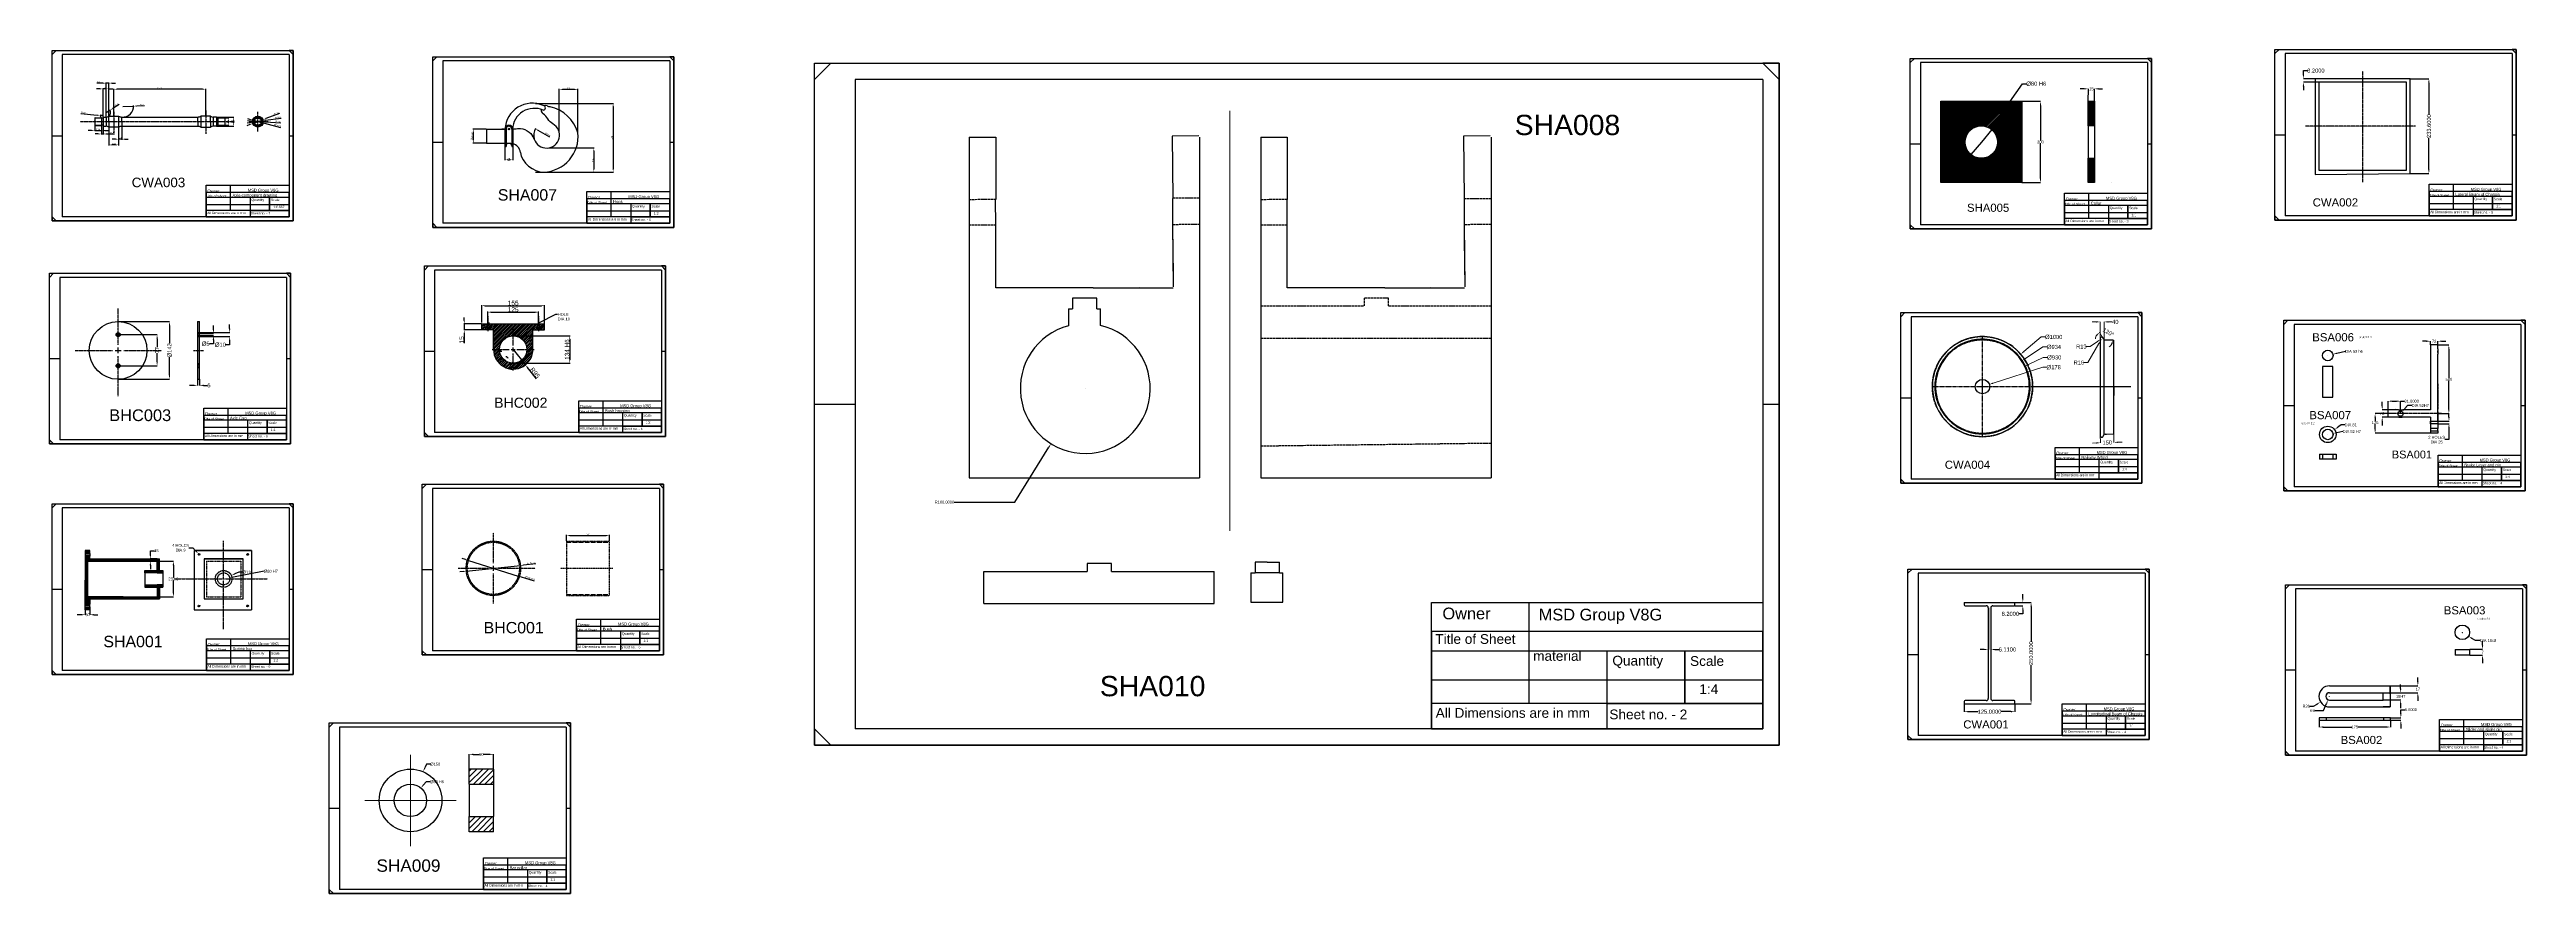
# Model space of a CAD drawing. Header units: inches. Extents: x 6036 to 12138, y -290 to 1789.
import ezdxf
from ezdxf import colors
from ezdxf.entities.mleader import LeaderData, LeaderLine
from ezdxf.math import Vec2, Vec3

# ---------------------------------------------------------------- set-up
doc = ezdxf.new("R2010")
doc.units = ezdxf.units.IN
doc.header["$MEASUREMENT"] = 0
for name, pattern in [('ACAD_ISO02W100', [15, 12, -3]), ('ACISOTGL', [3, 2, -1]), ('AM_ISO02W050', [7.5, 6, -1.5]), ('AM_ISO02W050x2', [3.75, 3, -0.75]), ('CENTER', [2, 1.25, -0.25, 0.25, -0.25]), ('CENTER2', [1.125, 0.75, -0.125, 0.125, -0.125]), ('HIDDEN', [0.375, 0.25, -0.125])]:
    doc.linetypes.add(name, pattern=pattern)
for name, color, linetype, lineweight in [('AM_5', 3, 'Continuous', 15), ('AM_7', 4, 'CENTER', 15), ('AM_8', 1, 'Continuous', 15)]:
    doc.layers.add(name, color=color, linetype=linetype, lineweight=lineweight)
doc.styles.get("Standard").update_dxf_attribs({"font": 'arial.ttf'})
doc.dimstyles.new('AM_ANSI', dxfattribs={"dimtxt": 10, "dimasz": 10, "dimexe": 0.1, "dimexo": 0.05, "dimgap": 0.06, "dimtad": 0, "dimtoh": 1, "dimdec": 4, "dimzin": 7, "dimdsep": 46, "dimtxsty": 'Standard', "dimcen": 0, "dimclrd": 256, "dimclre": 256, "dimclrt": 256, "dimadec": 0, "dimazin": 2, "dimtp": 0.1, "dimtm": 0.1, "dimtfac": 0.71, "dimtdec": 4, "dimtofl": 0, "dimtmove": 0, "dimatfit": 3, "dimfxl": 1, "dimtolj": 1, "dimtzin": 7, "dimlwd": -1, "dimlwe": -1, "dimarcsym": 1})
doc.dimstyles.new('AM_ANSI$0', dxfattribs={"dimtxt": 10, "dimasz": 10, "dimexe": 0.1, "dimexo": 0.05, "dimgap": 0.06, "dimtad": 0, "dimtoh": 1, "dimdec": 4, "dimzin": 7, "dimdsep": 46, "dimtxsty": 'Standard', "dimcen": 0, "dimclrd": 256, "dimclre": 256, "dimclrt": 2, "dimadec": 0, "dimazin": 2, "dimtp": 0.1, "dimtm": 0.1, "dimtfac": 0.71, "dimtdec": 4, "dimtofl": 0, "dimtmove": 0, "dimatfit": 3, "dimfxl": 1, "dimtolj": 1, "dimtzin": 7, "dimlwd": -1, "dimlwe": -1, "dimarcsym": 1})
doc.dimstyles.new('AM_ANSI$2', dxfattribs={"dimtxt": 10, "dimasz": 10, "dimexe": 0.1, "dimexo": 0.05, "dimgap": 0.06, "dimtad": 0, "dimtoh": 1, "dimdec": 4, "dimzin": 7, "dimdsep": 46, "dimtxsty": 'Standard', "dimcen": 0, "dimclrd": 256, "dimclre": 256, "dimclrt": 2, "dimadec": 0, "dimazin": 2, "dimtp": 0.1, "dimtm": 0.1, "dimtfac": 0.71, "dimtdec": 4, "dimtofl": 0, "dimtmove": 0, "dimatfit": 3, "dimfxl": 1, "dimtolj": 1, "dimtzin": 7, "dimlwd": -1, "dimlwe": -1, "dimarcsym": 1})
doc.dimstyles.new('AM_ANSI$3', dxfattribs={"dimtxt": 10, "dimasz": 10, "dimexe": 0.1, "dimexo": 0.05, "dimgap": 0.06, "dimtad": 0, "dimtoh": 1, "dimdec": 4, "dimzin": 7, "dimdsep": 46, "dimtxsty": 'Standard', "dimcen": 0, "dimclrd": 256, "dimclre": 256, "dimclrt": 256, "dimadec": 0, "dimazin": 2, "dimtp": 0.1, "dimtm": 0.1, "dimtfac": 0.71, "dimtdec": 4, "dimtofl": 0, "dimtmove": 0, "dimatfit": 0, "dimfxl": 1, "dimtolj": 1, "dimtzin": 7, "dimlwd": -1, "dimlwe": -1, "dimarcsym": 1})
doc.dimstyles.new('AM_ANSI$4', dxfattribs={"dimtxt": 10, "dimasz": 10, "dimexe": 0.1, "dimexo": 0.05, "dimgap": 0.06, "dimtad": 0, "dimtoh": 1, "dimdec": 4, "dimzin": 7, "dimdsep": 46, "dimtxsty": 'Standard', "dimcen": 0, "dimclrd": 256, "dimclre": 256, "dimclrt": 256, "dimadec": 0, "dimazin": 2, "dimtp": 0.1, "dimtm": 0.1, "dimtfac": 0.71, "dimtdec": 4, "dimtofl": 0, "dimtmove": 0, "dimatfit": 0, "dimfxl": 1, "dimtolj": 1, "dimtzin": 7, "dimlwd": -1, "dimlwe": -1, "dimarcsym": 1})
doc.dimstyles.new('Annotative', dxfattribs={"dimscale": 0, "dimtxt": 7, "dimasz": 10, "dimexe": 0.18, "dimexo": 0.0625, "dimgap": 0.09, "dimtad": 0, "dimtih": 1, "dimtoh": 1, "dimdec": 4, "dimzin": 0, "dimdsep": 46, "dimtxsty": 'Standard', "dimcen": 0.09, "dimadec": 0, "dimazin": 0, "dimtfac": 1, "dimtdec": 4, "dimtofl": 0, "dimtmove": 0, "dimatfit": 3, "dimfxl": 1, "dimtolj": 1, "dimtzin": 0, "dimarcsym": 0})
doc.dimstyles.new('ISO-25', dxfattribs={"dimtxt": 4, "dimasz": 8, "dimexe": 1.25, "dimexo": 0.625, "dimtad": 1, "dimtxsty": 'Standard', "dimcen": 2.5, "dimadec": 0, "dimazin": 0, "dimtfac": 1, "dimtmove": 0, "dimatfit": 3, "dimfxl": 1, "dimarcsym": 0})
doc.dimstyles.new('ISO-25$0', dxfattribs={"dimtxt": 4, "dimasz": 8, "dimexe": 1.25, "dimexo": 0.625, "dimtad": 1, "dimtxsty": 'Standard', "dimcen": 2.5, "dimadec": 0, "dimazin": 0, "dimtfac": 1, "dimtmove": 0, "dimatfit": 3, "dimfxl": 1, "dimarcsym": 0})
doc.dimstyles.new('ISO-25$3', dxfattribs={"dimtxt": 4, "dimasz": 8, "dimexe": 1.25, "dimexo": 0.625, "dimtad": 1, "dimtxsty": 'Standard', "dimcen": 2.5, "dimadec": 0, "dimazin": 0, "dimtfac": 1, "dimtmove": 0, "dimatfit": 3, "dimfxl": 1, "dimarcsym": 0})
doc.dimstyles.new('ISO-25$4', dxfattribs={"dimtxt": 4, "dimasz": 8, "dimexe": 1.25, "dimexo": 0.625, "dimtad": 1, "dimtxsty": 'Standard', "dimcen": 2.5, "dimadec": 0, "dimazin": 0, "dimtfac": 1, "dimtmove": 0, "dimatfit": 3, "dimfxl": 1, "dimarcsym": 0})
pattern_1 = [(45, (5485.6663, 168.6912), (-2.245064, 2.245064), [])]

# ---------------------------------------------------------------- blocks, each defined once
blk = doc.blocks.new('*U5')
at = {"color": 0, "linetype": 'CENTER2', "transparency": 16777216}
blk.add_line((-196.41, 0), (184.21, 0), dxfattribs=at)
blk = doc.blocks.new('*U6')
at = {"color": 0, "linetype": 'CENTER2', "transparency": 16777216}
blk.add_line((0, 21.0625), (0, -30.5575), dxfattribs=at)
blk = doc.blocks.new('*U7')
at = {"color": 0, "linetype": 'CENTER2', "transparency": 16777216}
blk.add_line((0, 24.2), (0, -33.1), dxfattribs=at)
blk = doc.blocks.new('*U4')
at = {"color": 0, "linetype": 'CENTER2', "transparency": 16777216}
for p, q in [((-22.62, 0), (-1.8, 0)), ((0, 1.8), (0, 24.4)), ((1.8, 0), (25.5, 0)), ((0, -24.1), (0, -1.8))]:
    blk.add_line(p, q, dxfattribs=at)
at = {"color": 0, "linetype": 'Continuous', "transparency": 16777216}
for p, q in [((-0.9, 0), (0.9, 0)), ((0, -0.9), (0, 0.9))]:
    blk.add_line(p, q, dxfattribs=at)
blk = doc.blocks.new('*D9')
at = {"layer": 'AM_5', "color": 0, "lineweight": -2, "transparency": 16777216}
for p, q in [((6113.2, 1631), (6152.8, 1627.3)), ((6166.7, 1626), (6160.7, 1626.5))]:
    blk.add_line(p, q, dxfattribs=at)
blk.add_arc((6166.7, 1626), 6, 162.74951, 235.52103, dxfattribs=at)
at = {"layer": 'AM_5', "color": 0, "transparency": 16777216}
blk.add_solid([(6152.9, 1628.6), (6152.6, 1625.9), (6160.7, 1626.5)], dxfattribs=at)
at = {"layer": 'Defpoints', "color": 0, "transparency": 16777216}
for p in [(6160.7, 1626.5), (6166.7, 1626)]:
    blk.add_point(p, dxfattribs=at)
at = {"layer": 'AM_5', "color": 0, "transparency": 16777216, "insert": (6118.8, 1633.1), "char_height": 4, "attachment_point": 5, "rotation": 354.68613}
blk.add_mtext('R40', dxfattribs=at)
blk = doc.blocks.new('*D10')
at = {"layer": 'AM_5', "color": 0, "lineweight": -2, "transparency": 16777216}
for p, q in [((6207.5, 1652.9), (6191.4, 1643.1)), ((6174.9, 1633.2), (6184.6, 1639))]:
    blk.add_line(p, q, dxfattribs=at)
blk.add_arc((6174.9, 1633.2), 11.3, 311.99616, 37.49171, dxfattribs=at)
at = {"layer": 'AM_5', "color": 0, "transparency": 16777216}
blk.add_solid([(6190.7, 1644.3), (6192.1, 1642), (6184.6, 1639)], dxfattribs=at)
at = {"layer": 'Defpoints', "color": 0, "transparency": 16777216}
for p in [(6174.9, 1633.2), (6184.6, 1639)]:
    blk.add_point(p, dxfattribs=at)
at = {"layer": 'AM_5', "color": 0, "transparency": 16777216, "insert": (6201.5, 1652.3), "char_height": 4, "attachment_point": 5, "rotation": 31.12552}
blk.add_mtext('R75', dxfattribs=at)
blk = doc.blocks.new('*D8')
at = {"layer": 'AM_5', "color": 0, "lineweight": -2, "transparency": 16777216}
for p, q in [((6216.3, 1648.6), (6242.5, 1649.3)), ((6269.3, 1650.1), (6250.5, 1649.5))]:
    blk.add_line(p, q, dxfattribs=at)
blk.add_arc((6216.3, 1648.6), 26.3, 265.27823, 4.37327, dxfattribs=at)
at = {"layer": 'AM_5', "color": 0, "transparency": 16777216}
blk.add_solid([(6250.5, 1650.9), (6250.5, 1648.2), (6242.5, 1649.3)], dxfattribs=at)
at = {"layer": 'Defpoints', "color": 0, "transparency": 16777216}
for p in [(6216.3, 1648.6), (6242.5, 1649.3)]:
    blk.add_point(p, dxfattribs=at)
at = {"layer": 'AM_5', "color": 0, "transparency": 16777216, "insert": (6263.8, 1652.6), "char_height": 4, "attachment_point": 5, "rotation": 1.6449}
blk.add_mtext('R75', dxfattribs=at)
blk = doc.blocks.new('*D11')
at = {"layer": 'AM_5', "color": 0, "lineweight": -2, "transparency": 16777216}
for p, q in [((6528.9, 1603.7), (6521.4, 1600.9)), ((6536.4, 1606.5), (6561.5, 1615.7)), ((6602.6, 1630.8), (6569, 1618.4))]:
    blk.add_line(p, q, dxfattribs=at)
at = {"layer": 'AM_5', "color": 0, "transparency": 16777216}
for points in [[(6528.4, 1605), (6529.4, 1602.4), (6536.4, 1606.5)], [(6568.5, 1619.7), (6569.4, 1617.2), (6561.5, 1615.7)]]:
    blk.add_solid(points, dxfattribs=at)
at = {"layer": 'Defpoints', "color": 0, "transparency": 16777216}
for p in [(6536.4, 1606.5), (6561.5, 1615.7)]:
    blk.add_point(p, dxfattribs=at)
at = {"layer": 'AM_5', "color": 0, "transparency": 16777216, "insert": (6594.3, 1630.9), "char_height": 4, "width": 18.861, "attachment_point": 5, "rotation": 20.17656}
blk.add_mtext('{\\H1.08333x;Ø178}', dxfattribs=at)
blk = doc.blocks.new('*D12')
at = {"layer": 'AM_5', "color": 0, "lineweight": -2, "transparency": 16777216}
for p, q in [((6530.2, 1608.4), (6522.3, 1607.3)), ((6538.2, 1609.6), (6559.7, 1612.6)), ((6606.2, 1619.1), (6567.6, 1613.7))]:
    blk.add_line(p, q, dxfattribs=at)
at = {"layer": 'AM_5', "color": 0, "transparency": 16777216}
for points in [[(6530.1, 1609.8), (6530.4, 1607.1), (6538.2, 1609.6)], [(6567.4, 1615), (6567.8, 1612.4), (6559.7, 1612.6)]]:
    blk.add_solid(points, dxfattribs=at)
at = {"layer": 'Defpoints', "color": 0, "transparency": 16777216}
for p in [(6538.2, 1609.6), (6559.7, 1612.6)]:
    blk.add_point(p, dxfattribs=at)
at = {"layer": 'AM_5', "color": 0, "transparency": 16777216, "insert": (6598.1, 1621), "char_height": 4, "attachment_point": 5, "rotation": 7.99185}
blk.add_mtext('{\\H1.08333x;Ø145}', dxfattribs=at)
blk = doc.blocks.new('*D13')
at = {"layer": 'AM_5', "color": 0, "lineweight": -2, "transparency": 16777216}
for p, q in [((6531.2, 1612.3), (6523.3, 1612.9)), ((6539.2, 1611.7), (6558.7, 1610.4)), ((6605.6, 1607.1), (6566.6, 1609.8))]:
    blk.add_line(p, q, dxfattribs=at)
at = {"layer": 'AM_5', "color": 0, "transparency": 16777216}
for points in [[(6531.3, 1613.6), (6531.1, 1611), (6539.2, 1611.7)], [(6566.7, 1611.1), (6566.6, 1608.5), (6558.7, 1610.4)]]:
    blk.add_solid(points, dxfattribs=at)
at = {"layer": 'Defpoints', "color": 0, "transparency": 16777216}
for p in [(6539.2, 1611.7), (6558.7, 1610.4)]:
    blk.add_point(p, dxfattribs=at)
at = {"layer": 'AM_5', "color": 0, "transparency": 16777216, "insert": (6598.5, 1610.5), "char_height": 4, "attachment_point": 5, "rotation": 355.97777}
blk.add_mtext('{\\H1.08333x;Ø}130', dxfattribs=at)
blk = doc.blocks.new('*D14')
at = {"layer": 'AM_5', "color": 0, "lineweight": -2, "transparency": 16777216}
for p, q in [((6531.9, 1615.7), (6524.2, 1617.7)), ((6539.6, 1613.6), (6558.2, 1608.6)), ((6605.9, 1595.7), (6566, 1606.5))]:
    blk.add_line(p, q, dxfattribs=at)
at = {"layer": 'AM_5', "color": 0, "transparency": 16777216}
for points in [[(6532.3, 1616.9), (6531.6, 1614.4), (6539.6, 1613.6)], [(6566.3, 1607.8), (6565.6, 1605.2), (6558.2, 1608.6)]]:
    blk.add_solid(points, dxfattribs=at)
at = {"layer": 'Defpoints', "color": 0, "transparency": 16777216}
for p in [(6539.6, 1613.6), (6558.2, 1608.6)]:
    blk.add_point(p, dxfattribs=at)
at = {"layer": 'AM_5', "color": 0, "transparency": 16777216, "insert": (6597.3, 1601.1), "char_height": 4, "attachment_point": 5, "rotation": 344.91206}
blk.add_mtext('{\\H1.08333x;Ø}128.5', dxfattribs=at)
blk = doc.blocks.new('*D15')
at = {"layer": 'AM_5', "color": 0, "lineweight": -2, "transparency": 16777216}
for p, q in [((6447.4, 1620.1), (6477.7, 1620.1)), ((6447.4, 1602.1), (6477.7, 1602.1)), ((6476.5, 1612.1), (6476.5, 1610.1))]:
    blk.add_line(p, q, dxfattribs=at)
at = {"layer": 'AM_5', "color": 0, "transparency": 16777216}
for points in [[(6475.1, 1612.1), (6477.8, 1612.1), (6476.5, 1620.1)], [(6475.1, 1610.1), (6477.8, 1610.1), (6476.5, 1602.1)]]:
    blk.add_solid(points, dxfattribs=at)
at = {"layer": 'Defpoints', "color": 0, "transparency": 16777216}
for p in [(6446.7, 1620.1), (6446.7, 1602.1), (6476.5, 1602.1)]:
    blk.add_point(p, dxfattribs=at)
at = {"layer": 'AM_5', "color": 0, "transparency": 16777216, "insert": (6473.8, 1611.1), "char_height": 4, "attachment_point": 5, "rotation": 90}
blk.add_mtext('120', dxfattribs=at)
blk = doc.blocks.new('*D16')
at = {"layer": 'AM_5', "color": 0, "lineweight": -2, "transparency": 16777216}
for p, q in [((6447.4, 1621.9), (6489.9, 1621.9)), ((6447.4, 1600.2), (6489.9, 1600.2)), ((6488.6, 1613.9), (6488.6, 1608.2))]:
    blk.add_line(p, q, dxfattribs=at)
at = {"layer": 'AM_5', "color": 0, "transparency": 16777216}
for points in [[(6487.3, 1613.9), (6489.9, 1613.9), (6488.6, 1621.9)], [(6487.3, 1608.2), (6489.9, 1608.2), (6488.6, 1600.2)]]:
    blk.add_solid(points, dxfattribs=at)
at = {"layer": 'Defpoints', "color": 0, "transparency": 16777216}
for p in [(6446.7, 1621.9), (6446.7, 1600.2), (6488.6, 1600.2)]:
    blk.add_point(p, dxfattribs=at)
at = {"layer": 'AM_5', "color": 0, "transparency": 16777216, "insert": (6485.9, 1611.1), "char_height": 4, "attachment_point": 5, "rotation": 90}
blk.add_mtext('152', dxfattribs=at)
blk = doc.blocks.new('*D17')
at = {"layer": 'AM_5', "color": 0, "lineweight": -2, "transparency": 16777216}
for p, q in [((6194, 1625), (6194, 1692.2)), ((6412.5, 1691), (6202, 1691)), ((6420.5, 1625), (6420.5, 1692.2))]:
    blk.add_line(p, q, dxfattribs=at)
at = {"layer": 'AM_5', "color": 0, "transparency": 16777216}
for points in [[(6202, 1692.3), (6202, 1689.6), (6194, 1691)], [(6412.5, 1692.3), (6412.5, 1689.6), (6420.5, 1691)]]:
    blk.add_solid(points, dxfattribs=at)
at = {"layer": 'Defpoints', "color": 0, "transparency": 16777216}
for p in [(6194, 1691), (6194, 1624.4), (6420.5, 1624.4)]:
    blk.add_point(p, dxfattribs=at)
at = {"layer": 'AM_5', "color": 0, "transparency": 16777216, "insert": (6307.2, 1693.6), "char_height": 4, "attachment_point": 5}
blk.add_mtext('1510', dxfattribs=at)
blk = doc.blocks.new('*D18')
at = {"layer": 'AM_5', "color": 0, "lineweight": -2, "transparency": 16777216}
for p, q in [((6167.4, 1705.9), (6152.3, 1705.9)), ((6175.4, 1622.6), (6175.4, 1707.1)), ((6182, 1705.9), (6175.4, 1705.9)), ((6182, 1625), (6182, 1707.1)), ((6190, 1705.9), (6198, 1705.9))]:
    blk.add_line(p, q, dxfattribs=at)
at = {"layer": 'AM_5', "color": 0, "transparency": 16777216}
for points in [[(6167.4, 1707.2), (6167.4, 1704.5), (6175.4, 1705.9)], [(6190, 1707.2), (6190, 1704.5), (6182, 1705.9)]]:
    blk.add_solid(points, dxfattribs=at)
at = {"layer": 'Defpoints', "color": 0, "transparency": 16777216}
for p in [(6175.4, 1705.9), (6175.4, 1621.9), (6182, 1624.4)]:
    blk.add_point(p, dxfattribs=at)
at = {"layer": 'AM_5', "color": 0, "transparency": 16777216, "insert": (6155.8, 1708.5), "char_height": 4, "attachment_point": 5}
blk.add_mtext('44', dxfattribs=at)
blk = doc.blocks.new('*D19')
at = {"layer": 'AM_5', "color": 0, "lineweight": -2, "transparency": 16777216}
for p, q in [((6159.7, 1691.8), (6151.7, 1691.8)), ((6167.7, 1622.6), (6167.7, 1693)), ((6175.4, 1691.8), (6167.7, 1691.8)), ((6175.4, 1622.6), (6175.4, 1693)), ((6183.4, 1691.8), (6191.4, 1691.8))]:
    blk.add_line(p, q, dxfattribs=at)
at = {"layer": 'AM_5', "color": 0, "transparency": 16777216}
for points in [[(6159.7, 1693.1), (6159.7, 1690.5), (6167.7, 1691.8)], [(6183.4, 1693.1), (6183.4, 1690.5), (6175.4, 1691.8)]]:
    blk.add_solid(points, dxfattribs=at)
at = {"layer": 'Defpoints', "color": 0, "transparency": 16777216}
for p in [(6167.7, 1691.8), (6167.7, 1621.9), (6175.4, 1621.9)]:
    blk.add_point(p, dxfattribs=at)
at = {"layer": 'AM_5', "color": 0, "transparency": 16777216, "insert": (6171.6, 1694.5), "char_height": 4, "attachment_point": 5}
blk.add_mtext('51', dxfattribs=at)
blk = doc.blocks.new('*D20')
at = {"layer": 'AM_5', "color": 0, "lineweight": -2, "transparency": 16777216}
for p, q in [((6206, 1599), (6206, 1566.6)), ((6213.5, 1599), (6213.5, 1566.6)), ((6198, 1567.9), (6190, 1567.9)), ((6213.5, 1567.9), (6206, 1567.9)), ((6221.5, 1567.9), (6229.5, 1567.9))]:
    blk.add_line(p, q, dxfattribs=at)
at = {"layer": 'AM_5', "color": 0, "transparency": 16777216}
for points in [[(6198, 1569.2), (6198, 1566.5), (6206, 1567.9)], [(6221.5, 1569.2), (6221.5, 1566.5), (6213.5, 1567.9)]]:
    blk.add_solid(points, dxfattribs=at)
at = {"layer": 'Defpoints', "color": 0, "transparency": 16777216}
for p in [(6206, 1599.7), (6213.5, 1599.7), (6206, 1567.9)]:
    blk.add_point(p, dxfattribs=at)
at = {"layer": 'AM_5', "color": 0, "transparency": 16777216, "insert": (6209.7, 1570.5), "char_height": 4, "attachment_point": 5}
blk.add_mtext('50', dxfattribs=at)
blk = doc.blocks.new('*D21')
at = {"layer": 'AM_5', "color": 0, "lineweight": -2, "transparency": 16777216}
for p, q in [((6182, 1597.1), (6182, 1552.5)), ((6206, 1597.1), (6206, 1552.5)), ((6198, 1553.8), (6190, 1553.8))]:
    blk.add_line(p, q, dxfattribs=at)
at = {"layer": 'AM_5', "color": 0, "transparency": 16777216}
for points in [[(6190, 1555.1), (6190, 1552.4), (6182, 1553.8)], [(6198, 1555.1), (6198, 1552.4), (6206, 1553.8)]]:
    blk.add_solid(points, dxfattribs=at)
at = {"layer": 'Defpoints', "color": 0, "transparency": 16777216}
for p in [(6182, 1597.7), (6206, 1597.7), (6182, 1553.8)]:
    blk.add_point(p, dxfattribs=at)
at = {"layer": 'AM_5', "color": 0, "transparency": 16777216, "insert": (6194, 1556.4), "char_height": 4, "attachment_point": 5}
blk.add_mtext('161', dxfattribs=at)
blk = doc.blocks.new('*D22')
at = {"layer": 'AM_5', "color": 0, "lineweight": -2, "transparency": 16777216}
for p, q in [((6163.8, 1600.8), (6163.8, 1579.5)), ((6167.7, 1600.8), (6167.7, 1579.5)), ((6155.8, 1580.7), (6147.8, 1580.7)), ((6163.8, 1580.7), (6167.7, 1580.7)), ((6175.7, 1580.7), (6195.5, 1580.7))]:
    blk.add_line(p, q, dxfattribs=at)
at = {"layer": 'AM_5', "color": 0, "transparency": 16777216}
for points in [[(6155.8, 1582), (6155.8, 1579.4), (6163.8, 1580.7)], [(6175.7, 1582), (6175.7, 1579.4), (6167.7, 1580.7)]]:
    blk.add_solid(points, dxfattribs=at)
at = {"layer": 'Defpoints', "color": 0, "transparency": 16777216}
for p in [(6163.8, 1601.4), (6167.7, 1601.4), (6167.7, 1580.7)]:
    blk.add_point(p, dxfattribs=at)
at = {"layer": 'AM_5', "color": 0, "transparency": 16777216, "insert": (6189.6, 1583.4), "char_height": 4, "attachment_point": 5}
blk.add_mtext('26.5', dxfattribs=at)
blk = doc.blocks.new('*D23')
at = {"layer": 'AM_5', "color": 0, "lineweight": -2, "transparency": 16777216}
for p, q in [((6139.2, 1589.4), (6131.2, 1589.4)), ((6147.2, 1600.8), (6147.2, 1588.2)), ((6147.2, 1589.4), (6163.8, 1589.4)), ((6163.8, 1600.8), (6163.8, 1588.2)), ((6171.8, 1589.4), (6179.8, 1589.4))]:
    blk.add_line(p, q, dxfattribs=at)
at = {"layer": 'AM_5', "color": 0, "transparency": 16777216}
for points in [[(6139.2, 1590.8), (6139.2, 1588.1), (6147.2, 1589.4)], [(6171.8, 1590.8), (6171.8, 1588.1), (6163.8, 1589.4)]]:
    blk.add_solid(points, dxfattribs=at)
at = {"layer": 'Defpoints', "color": 0, "transparency": 16777216}
for p in [(6147.2, 1601.4), (6163.8, 1601.4), (6163.8, 1589.4)]:
    blk.add_point(p, dxfattribs=at)
at = {"layer": 'AM_5', "color": 0, "transparency": 16777216, "insert": (6155.5, 1592.1), "char_height": 4, "attachment_point": 5}
blk.add_mtext('119', dxfattribs=at)
blk = doc.blocks.new('*U24')
at = {"color": 0, "linetype": 'CENTER2', "transparency": 16777216}
for p, q in [((0, 14.2), (0, 103.5)), ((-105.62, 0), (-14.2, 0)), ((14.2, 0), (107, 0)), ((0, -112.5), (0, -14.2))]:
    blk.add_line(p, q, dxfattribs=at)
at = {"color": 0, "linetype": 'Continuous', "transparency": 16777216}
for p, q in [((-7.1, 0), (7.1, 0)), ((0, -7.1), (0, 7.1))]:
    blk.add_line(p, q, dxfattribs=at)
blk = doc.blocks.new('*U25')
at = {"color": 0, "linetype": 'CENTER2', "transparency": 16777216}
blk.add_line((-12, 0), (12, 0), dxfattribs=at)
blk = doc.blocks.new('*D26')
at = {"linetype": 'ByBlock', "transparency": 16777216}
for p, q in [((6204.8, 1118.5), (6331.3, 1118.5)), ((6331.2, 1108.5), (6331.2, 1064.4)), ((6204.8, 976.5), (6331.3, 976.5)), ((6331.2, 986.5), (6331.2, 1030.5))]:
    blk.add_line(p, q, dxfattribs=at)
at = {"transparency": 16777216}
for points in [[(6329.6, 1108.5), (6332.9, 1108.5), (6331.2, 1118.5)], [(6329.6, 986.5), (6332.9, 986.5), (6331.2, 976.5)]]:
    blk.add_solid(points, dxfattribs=at)
at = {"layer": 'Defpoints', "color": 0, "transparency": 16777216}
for p in [(6204.7, 1118.5), (6204.7, 976.5), (6331.2, 976.5)]:
    blk.add_point(p, dxfattribs=at)
at = {"transparency": 16777216, "insert": (6331.2, 1047.5), "char_height": 10, "attachment_point": 5, "rotation": 90}
blk.add_mtext('\\A1;{\\H1.08333x;\\C3;Ø\\H0.92308x;142}', dxfattribs=at)
blk = doc.blocks.new('*D27')
at = {"linetype": 'ByBlock', "transparency": 16777216}
for p, q in [((6204.8, 1086.4), (6300.8, 1086.4)), ((6300.7, 1076.4), (6300.7, 1055.2)), ((6300.7, 1019.5), (6300.7, 1040.8)), ((6204.8, 1009.5), (6300.8, 1009.5))]:
    blk.add_line(p, q, dxfattribs=at)
at = {"transparency": 16777216}
for points in [[(6299.1, 1076.4), (6302.4, 1076.4), (6300.7, 1086.4)], [(6299.1, 1019.5), (6302.4, 1019.5), (6300.7, 1009.5)]]:
    blk.add_solid(points, dxfattribs=at)
at = {"layer": 'Defpoints', "color": 0, "transparency": 16777216}
for p in [(6204.7, 1086.4), (6204.7, 1009.5), (6300.7, 1009.5)]:
    blk.add_point(p, dxfattribs=at)
at = {"transparency": 16777216, "insert": (6300.7, 1048), "char_height": 10, "attachment_point": 5, "rotation": 90}
blk.add_mtext('\\A1;{\\C3;77}', dxfattribs=at)
blk = doc.blocks.new('*D28')
at = {"linetype": 'ByBlock', "transparency": 16777216}
for p, q in [((6400.2, 976.4), (6400.2, 961.4)), ((6405.2, 976.4), (6405.2, 961.4)), ((6390.2, 961.5), (6380.2, 961.5)), ((6415.2, 961.5), (6425.2, 961.5))]:
    blk.add_line(p, q, dxfattribs=at)
at = {"transparency": 16777216}
for points in [[(6390.2, 963.1), (6390.2, 959.8), (6400.2, 961.5)], [(6415.2, 963.1), (6415.2, 959.8), (6405.2, 961.5)]]:
    blk.add_solid(points, dxfattribs=at)
at = {"layer": 'Defpoints', "color": 0, "transparency": 16777216}
for p in [(6400.2, 976.5), (6405.2, 976.5), (6405.2, 961.5)]:
    blk.add_point(p, dxfattribs=at)
at = {"transparency": 16777216, "insert": (6428.6, 961.5), "char_height": 10, "attachment_point": 5}
blk.add_mtext('\\A1;{\\C3;5}', dxfattribs=at)
blk = doc.blocks.new('*D29')
at = {"linetype": 'ByBlock', "transparency": 16777216}
for p, q in [((6439.5, 1098.8), (6439.5, 1108.8)), ((6405.3, 1088.8), (6439.6, 1088.8)), ((6405.3, 1083.9), (6439.6, 1083.9)), ((6439.5, 1063.9), (6429.5, 1063.9)), ((6439.5, 1073.9), (6439.5, 1063.9))]:
    blk.add_line(p, q, dxfattribs=at)
at = {"transparency": 16777216}
for points in [[(6437.8, 1098.8), (6441.1, 1098.8), (6439.5, 1088.8)], [(6437.8, 1073.9), (6441.1, 1073.9), (6439.5, 1083.9)]]:
    blk.add_solid(points, dxfattribs=at)
at = {"layer": 'Defpoints', "color": 0, "transparency": 16777216}
for p in [(6405.2, 1088.8), (6405.2, 1083.9), (6439.5, 1083.9)]:
    blk.add_point(p, dxfattribs=at)
at = {"transparency": 16777216, "insert": (6420.2, 1063.9), "char_height": 10, "attachment_point": 5}
blk.add_mtext('\\A1;{\\H1.08333x;\\C3;Ø\\H0.92308x;5}', dxfattribs=at)
blk = doc.blocks.new('*D30')
at = {"linetype": 'ByBlock', "transparency": 16777216}
for p, q in [((6479.5, 1101.4), (6479.5, 1111.4)), ((6400.3, 1091.4), (6479.6, 1091.4)), ((6400.3, 1081.4), (6479.6, 1081.4)), ((6479.5, 1061.4), (6469.5, 1061.4)), ((6479.5, 1071.4), (6479.5, 1061.4))]:
    blk.add_line(p, q, dxfattribs=at)
at = {"transparency": 16777216}
for points in [[(6477.8, 1101.4), (6481.2, 1101.4), (6479.5, 1091.4)], [(6477.8, 1071.4), (6481.2, 1071.4), (6479.5, 1081.4)]]:
    blk.add_solid(points, dxfattribs=at)
at = {"layer": 'Defpoints', "color": 0, "transparency": 16777216}
for p in [(6400.2, 1091.4), (6400.2, 1081.4), (6479.5, 1081.4)]:
    blk.add_point(p, dxfattribs=at)
at = {"transparency": 16777216, "insert": (6456.4, 1061.4), "char_height": 10, "attachment_point": 5}
blk.add_mtext('\\A1;{\\H1.08333x;\\C3;Ø\\H0.92308x;10}', dxfattribs=at)
blk = doc.blocks.new('*U31')
at = {"color": 0, "linetype": 'CENTER2', "transparency": 16777216}
for p, q in [((0, 3), (0, 93.8)), ((-121.1, 0), (-3, 0)), ((3, 0), (108, 0)), ((0, -123.6), (0, -3))]:
    blk.add_line(p, q, dxfattribs=at)
at = {"color": 0, "linetype": 'Continuous', "transparency": 16777216}
for p, q in [((-1.5, 0), (1.5, 0)), ((0, -1.5), (0, 1.5))]:
    blk.add_line(p, q, dxfattribs=at)
blk = doc.blocks.new('*U32')
at = {"color": 0, "linetype": 'CENTER2', "transparency": 16777216}
for p, q in [((-2.2036, 0), (-0.41672, 0)), ((0, 0.41672), (0, 2.2036)), ((0.41672, 0), (2.2036, 0)), ((0, -2.2036), (0, -0.41672))]:
    blk.add_line(p, q, dxfattribs=at)
at = {"color": 0, "linetype": 'Continuous', "transparency": 16777216}
for p, q in [((-0.20836, 0), (0.20836, 0)), ((0, -0.20836), (0, 0.20836))]:
    blk.add_line(p, q, dxfattribs=at)
blk = doc.blocks.new('*U33')
at = {"color": 0, "linetype": 'CENTER2', "transparency": 16777216}
for p, q in [((-2.2036, 0), (-0.41672, 0)), ((0, 0.41672), (0, 2.2036)), ((0.41672, 0), (2.2036, 0)), ((0, -2.2036), (0, -0.41672))]:
    blk.add_line(p, q, dxfattribs=at)
at = {"color": 0, "linetype": 'Continuous', "transparency": 16777216}
for p, q in [((-0.20836, 0), (0.20836, 0)), ((0, -0.20836), (0, 0.20836))]:
    blk.add_line(p, q, dxfattribs=at)
blk = doc.blocks.new('*U34')
at = {"color": 0, "linetype": 'CENTER2', "transparency": 16777216}
for p, q in [((-2.2036, 0), (-0.41672, 0)), ((0, 0.41672), (0, 2.2036)), ((0.41672, 0), (2.2036, 0)), ((0, -2.2036), (0, -0.41672))]:
    blk.add_line(p, q, dxfattribs=at)
at = {"color": 0, "linetype": 'Continuous', "transparency": 16777216}
for p, q in [((-0.20836, 0), (0.20836, 0)), ((0, -0.20836), (0, 0.20836))]:
    blk.add_line(p, q, dxfattribs=at)
blk = doc.blocks.new('*U35')
at = {"color": 0, "linetype": 'CENTER2', "transparency": 16777216}
for p, q in [((-2.2036, 0), (-0.41672, 0)), ((0, 0.41672), (0, 2.2036)), ((0.41672, 0), (2.2036, 0)), ((0, -2.2036), (0, -0.41672))]:
    blk.add_line(p, q, dxfattribs=at)
at = {"color": 0, "linetype": 'Continuous', "transparency": 16777216}
for p, q in [((-0.20836, 0), (0.20836, 0)), ((0, -0.20836), (0, 0.20836))]:
    blk.add_line(p, q, dxfattribs=at)
blk = doc.blocks.new('*D36')
at = {"color": 0, "lineweight": -2, "transparency": 16777216}
for p, q in [((7267.5, 1546.6), (7377.9, 1546.6)), ((7376.7, 1538.6), (7376.7, 1494.9)), ((7267.5, 1486.9), (7377.9, 1486.9))]:
    blk.add_line(p, q, dxfattribs=at)
at = {"color": 0, "transparency": 16777216}
for points in [[(7375.4, 1538.6), (7378, 1538.6), (7376.7, 1546.6)], [(7375.4, 1494.9), (7378, 1494.9), (7376.7, 1486.9)]]:
    blk.add_solid(points, dxfattribs=at)
at = {"layer": 'Defpoints', "color": 0, "transparency": 16777216}
for p in [(7266.9, 1546.6), (7266.9, 1486.9), (7376.7, 1486.9)]:
    blk.add_point(p, dxfattribs=at)
at = {"color": 0, "transparency": 16777216, "insert": (7374, 1516.8), "char_height": 4, "attachment_point": 5, "rotation": 90}
blk.add_mtext('118', dxfattribs=at)
blk = doc.blocks.new('*D37')
at = {"color": 0, "lineweight": -2, "transparency": 16777216}
for p, q in [((7233.3, 1656), (7425.5, 1656)), ((7424.3, 1648), (7424.3, 1494.9)), ((7233.3, 1486.9), (7425.5, 1486.9))]:
    blk.add_line(p, q, dxfattribs=at)
at = {"color": 0, "transparency": 16777216}
for points in [[(7423, 1648), (7425.6, 1648), (7424.3, 1656)], [(7423, 1494.9), (7425.6, 1494.9), (7424.3, 1486.9)]]:
    blk.add_solid(points, dxfattribs=at)
at = {"layer": 'Defpoints', "color": 0, "transparency": 16777216}
for p in [(7232.7, 1656), (7232.7, 1486.9), (7424.3, 1486.9)]:
    blk.add_point(p, dxfattribs=at)
at = {"color": 0, "transparency": 16777216, "insert": (7421.6, 1571.4), "char_height": 4, "attachment_point": 5, "rotation": 90}
blk.add_mtext('346', dxfattribs=at)
blk = doc.blocks.new('*D39')
at = {"color": 0, "lineweight": -2, "transparency": 16777216}
for p, q in [((7291.4, 1584.1), (7291.4, 1691.8)), ((7329.4, 1690.5), (7299.4, 1690.5)), ((7337.4, 1584.1), (7337.4, 1691.8))]:
    blk.add_line(p, q, dxfattribs=at)
at = {"color": 0, "transparency": 16777216}
for points in [[(7299.4, 1691.9), (7299.4, 1689.2), (7291.4, 1690.5)], [(7329.4, 1691.9), (7329.4, 1689.2), (7337.4, 1690.5)]]:
    blk.add_solid(points, dxfattribs=at)
at = {"layer": 'Defpoints', "color": 0, "transparency": 16777216}
for p in [(7291.4, 1690.5), (7291.4, 1583.5), (7337.4, 1583.5)]:
    blk.add_point(p, dxfattribs=at)
at = {"color": 0, "transparency": 16777216, "insert": (7314.4, 1693.2), "char_height": 4, "attachment_point": 5}
blk.add_mtext('92', dxfattribs=at)
blk = doc.blocks.new('*D40')
at = {"color": 0, "lineweight": -2, "transparency": 16777216}
for p, q in [((7157.8, 1549.3), (7157.8, 1515.8)), ((7176.9, 1549.3), (7176.9, 1515.8)), ((7165.8, 1517), (7168.9, 1517))]:
    blk.add_line(p, q, dxfattribs=at)
at = {"color": 0, "transparency": 16777216}
for points in [[(7165.8, 1518.4), (7165.8, 1515.7), (7157.8, 1517)], [(7168.9, 1518.4), (7168.9, 1515.7), (7176.9, 1517)]]:
    blk.add_solid(points, dxfattribs=at)
at = {"layer": 'Defpoints', "color": 0, "transparency": 16777216}
for p in [(7157.8, 1549.9), (7176.9, 1549.9), (7176.9, 1517)]:
    blk.add_point(p, dxfattribs=at)
at = {"color": 0, "transparency": 16777216, "insert": (7167.4, 1519.7), "char_height": 4, "attachment_point": 5}
blk.add_mtext('38', dxfattribs=at)
blk = doc.blocks.new('*D41')
at = {"color": 0, "lineweight": -2, "transparency": 16777216}
for p, q in [((7111.7, 1592.9), (7078.5, 1592.9)), ((7111.7, 1557.9), (7078.5, 1557.9)), ((7079.7, 1584.9), (7079.7, 1565.9))]:
    blk.add_line(p, q, dxfattribs=at)
at = {"color": 0, "transparency": 16777216}
for points in [[(7078.4, 1584.9), (7081.1, 1584.9), (7079.7, 1592.9)], [(7078.4, 1565.9), (7081.1, 1565.9), (7079.7, 1557.9)]]:
    blk.add_solid(points, dxfattribs=at)
at = {"layer": 'Defpoints', "color": 0, "transparency": 16777216}
for p in [(7112.3, 1592.9), (7079.7, 1557.9), (7112.3, 1557.9)]:
    blk.add_point(p, dxfattribs=at)
at = {"color": 0, "transparency": 16777216, "insert": (7076.3, 1575.4), "char_height": 4, "attachment_point": 5, "rotation": 90}
blk.add_mtext('{\\H1.08333x;Ø}80 g7', dxfattribs=at)
blk = doc.blocks.new('*D38')
at = {"color": 0, "lineweight": -2, "transparency": 16777216}
blk.add_line((7268, 1573.2), (7239.5, 1589.4), dxfattribs=at)
blk.add_arc((7260.1, 1577.7), 31.7, 148.07506, 196.72877, dxfattribs=at)
at = {"color": 0, "transparency": 16777216}
blk.add_solid([(7240.2, 1590.6), (7238.8, 1588.3), (7232.5, 1593.4)], dxfattribs=at)
at = {"layer": 'Defpoints', "color": 0, "transparency": 16777216}
for p in [(7232.5, 1593.4), (7260.1, 1577.7)]:
    blk.add_point(p, dxfattribs=at)
at = {"color": 0, "transparency": 16777216, "insert": (7262.6, 1579.3), "char_height": 4, "attachment_point": 5, "rotation": 330.3308}
blk.add_mtext('R63.5', dxfattribs=at)
blk = doc.blocks.new('*U42')
at = {"color": 0, "linetype": 'CENTER2', "transparency": 16777216}
blk.add_line((0, 18.5575), (0, -18.5575), dxfattribs=at)
blk = doc.blocks.new('*U43')
at = {"color": 0, "linetype": 'CENTER2', "transparency": 16777216}
blk.add_line((0, 18.5575), (0, -18.5575), dxfattribs=at)
blk = doc.blocks.new('*D45')
at = {"color": 0, "lineweight": -2, "transparency": 16777216}
for p, q in [((7178.8, 1083.3), (7318.5, 1083.3)), ((7317.3, 1075.3), (7317.3, 1024.1)), ((7178.8, 1016.1), (7318.5, 1016.1))]:
    blk.add_line(p, q, dxfattribs=at)
at = {"color": 0, "transparency": 16777216}
for points in [[(7316, 1075.3), (7318.6, 1075.3), (7317.3, 1083.3)], [(7316, 1024.1), (7318.6, 1024.1), (7317.3, 1016.1)]]:
    blk.add_solid(points, dxfattribs=at)
at = {"layer": 'Defpoints', "color": 0, "transparency": 16777216}
for p in [(7178.1, 1083.3), (7178.1, 1016.1), (7317.3, 1016.1)]:
    blk.add_point(p, dxfattribs=at)
at = {"color": 0, "transparency": 16777216, "insert": (7310.9, 1049.7), "char_height": 4, "attachment_point": 5, "rotation": 90}
blk.add_mtext('{\\H2.8x;134 H6}', dxfattribs=at)
blk = doc.blocks.new('*U44')
at = {"color": 0, "linetype": 'CENTER2', "transparency": 16777216}
for p, q in [((-51.9, 0), (-9.7, 0)), ((0, 9.7), (0, 51.9)), ((9.7, 0), (51.9, 0)), ((0, -51.9), (0, -9.7))]:
    blk.add_line(p, q, dxfattribs=at)
at = {"color": 0, "linetype": 'Continuous', "transparency": 16777216}
for p, q in [((-4.8, 0), (4.8, 0)), ((0, -4.8), (0, 4.8))]:
    blk.add_line(p, q, dxfattribs=at)
blk = doc.blocks.new('*D46')
at = {"color": 0, "lineweight": -2, "transparency": 16777216}
for p, q in [((7178.1, 1049.7), (7208.2, 1011.8)), ((7235.5, 977.2), (7213.1, 1005.5))]:
    blk.add_line(p, q, dxfattribs=at)
at = {"color": 0, "transparency": 16777216}
blk.add_solid([(7214.2, 1006.3), (7212.1, 1004.7), (7208.2, 1011.8)], dxfattribs=at)
at = {"layer": 'Defpoints', "color": 0, "transparency": 16777216}
for p in [(7178.1, 1049.7), (7208.2, 1011.8)]:
    blk.add_point(p, dxfattribs=at)
at = {"color": 0, "transparency": 16777216, "insert": (7231.8, 992.2), "char_height": 4, "attachment_point": 5, "rotation": 308.36962}
blk.add_mtext('{\\H2.8x;R95}', dxfattribs=at)
blk = doc.blocks.new('*D47')
at = {"color": 0, "lineweight": -2, "transparency": 16777216}
for p, q in [((7099.9, 1112.9), (7056.2, 1112.9)), ((7057.5, 1120.9), (7057.5, 1128.9)), ((7057.5, 1112.9), (7057.5, 1097.9)), ((7099.9, 1097.9), (7056.2, 1097.9)), ((7057.5, 1089.9), (7057.5, 1065.2))]:
    blk.add_line(p, q, dxfattribs=at)
at = {"color": 0, "transparency": 16777216}
for points in [[(7056.2, 1120.9), (7058.8, 1120.9), (7057.5, 1112.9)], [(7056.2, 1089.9), (7058.8, 1089.9), (7057.5, 1097.9)]]:
    blk.add_solid(points, dxfattribs=at)
at = {"layer": 'Defpoints', "color": 0, "transparency": 16777216}
for p in [(7100.5, 1112.9), (7057.5, 1097.9), (7100.5, 1097.9)]:
    blk.add_point(p, dxfattribs=at)
at = {"color": 0, "transparency": 16777216, "insert": (7051, 1073.5), "char_height": 4, "attachment_point": 5, "rotation": 90}
blk.add_mtext('{\\H2.88x;15}', dxfattribs=at)
blk = doc.blocks.new('*D48')
at = {"color": 0, "lineweight": -2, "transparency": 16777216}
for p, q in [((7115.5, 1113.5), (7115.5, 1143)), ((7123.5, 1141.7), (7232.5, 1141.7)), ((7240.5, 1113.5), (7240.5, 1143))]:
    blk.add_line(p, q, dxfattribs=at)
at = {"color": 0, "transparency": 16777216}
for points in [[(7123.5, 1143.1), (7123.5, 1140.4), (7115.5, 1141.7)], [(7232.5, 1143.1), (7232.5, 1140.4), (7240.5, 1141.7)]]:
    blk.add_solid(points, dxfattribs=at)
at = {"layer": 'Defpoints', "color": 0, "transparency": 16777216}
for p in [(7115.5, 1112.9), (7240.5, 1141.7), (7240.5, 1112.9)]:
    blk.add_point(p, dxfattribs=at)
at = {"color": 0, "transparency": 16777216, "insert": (7178, 1148.2), "char_height": 4, "attachment_point": 5}
blk.add_mtext('{\\H2.88x;125}', dxfattribs=at)
blk = doc.blocks.new('*D49')
at = {"color": 0, "lineweight": -2, "transparency": 16777216}
for p, q in [((7100.5, 1116.5), (7100.5, 1158.9)), ((7108.5, 1157.7), (7247.5, 1157.7)), ((7255.5, 1113.5), (7255.5, 1158.9))]:
    blk.add_line(p, q, dxfattribs=at)
at = {"color": 0, "transparency": 16777216}
for points in [[(7108.5, 1159), (7108.5, 1156.3), (7100.5, 1157.7)], [(7247.5, 1159), (7247.5, 1156.3), (7255.5, 1157.7)]]:
    blk.add_solid(points, dxfattribs=at)
at = {"layer": 'Defpoints', "color": 0, "transparency": 16777216}
for p in [(7100.5, 1115.9), (7255.5, 1157.7), (7255.5, 1112.9)]:
    blk.add_point(p, dxfattribs=at)
at = {"color": 0, "transparency": 16777216, "insert": (7178, 1164.2), "char_height": 4, "attachment_point": 5}
blk.add_mtext('{\\H2.88x;155}', dxfattribs=at)
blk = doc.blocks.new('*U50')
at = {"color": 0, "linetype": 'CENTER2', "transparency": 16777216}
for p, q in [((0, 12.85), (0, 87.62)), ((-87, 0), (-12.85, 0)), ((12.85, 0), (103, 0)), ((0, -86.5), (0, -12.85))]:
    blk.add_line(p, q, dxfattribs=at)
at = {"color": 0, "linetype": 'Continuous', "transparency": 16777216}
for p, q in [((-6.425, 0), (6.425, 0)), ((0, -6.425), (0, 6.425))]:
    blk.add_line(p, q, dxfattribs=at)
blk = doc.blocks.new('*D51')
at = {"color": 0, "lineweight": -2, "transparency": 16777216}
for p, q in [((7060.2, 532.3), (7052.6, 534.7)), ((7067.8, 529.9), (7190.5, 491.6)), ((7230.8, 479), (7198.1, 489.2))]:
    blk.add_line(p, q, dxfattribs=at)
at = {"color": 0, "transparency": 16777216}
for points in [[(7060.6, 533.6), (7059.8, 531), (7067.8, 529.9)], [(7198.5, 490.5), (7197.7, 487.9), (7190.5, 491.6)]]:
    blk.add_solid(points, dxfattribs=at)
at = {"layer": 'Defpoints', "color": 0, "transparency": 16777216}
for p in [(7067.8, 529.9), (7190.5, 491.6)]:
    blk.add_point(p, dxfattribs=at)
at = {"color": 0, "transparency": 16777216, "insert": (7219.2, 485.8), "char_height": 4, "width": 11.175, "attachment_point": 5, "rotation": 342.6369}
blk.add_mtext('∅128,5H7', dxfattribs=at)
blk = doc.blocks.new('*D52')
at = {"color": 0, "lineweight": -2, "transparency": 16777216}
for p, q in [((7054.6, 502.9), (7046.6, 502.1)), ((7062.5, 503.8), (7195.8, 517.7)), ((7233.8, 521.7), (7203.8, 518.6))]:
    blk.add_line(p, q, dxfattribs=at)
at = {"color": 0, "transparency": 16777216}
for points in [[(7054.4, 504.3), (7054.7, 501.6), (7062.5, 503.8)], [(7203.6, 519.9), (7203.9, 517.2), (7195.8, 517.7)]]:
    blk.add_solid(points, dxfattribs=at)
at = {"layer": 'Defpoints', "color": 0, "transparency": 16777216}
for p in [(7062.5, 503.8), (7195.8, 517.7)]:
    blk.add_point(p, dxfattribs=at)
at = {"color": 0, "transparency": 16777216, "insert": (7222.5, 523.3), "char_height": 4, "width": 8.233, "attachment_point": 5, "rotation": 5.97641}
blk.add_mtext('∅134m6', dxfattribs=at)
blk = doc.blocks.new('*D53')
at = {"color": 0, "lineweight": -2, "transparency": 16777216}
for p, q in [((7309.2, 578.4), (7309.2, 592.9)), ((7317.2, 591.7), (7407.2, 591.7)), ((7415.2, 578.4), (7415.2, 592.9))]:
    blk.add_line(p, q, dxfattribs=at)
at = {"color": 0, "transparency": 16777216}
for points in [[(7317.2, 593), (7317.2, 590.3), (7309.2, 591.7)], [(7407.2, 593), (7407.2, 590.3), (7415.2, 591.7)]]:
    blk.add_solid(points, dxfattribs=at)
at = {"layer": 'Defpoints', "color": 0, "transparency": 16777216}
for p in [(7309.2, 577.8), (7415.2, 591.7), (7415.2, 577.8)]:
    blk.add_point(p, dxfattribs=at)
at = {"color": 0, "transparency": 16777216, "insert": (7362.2, 594.3), "char_height": 4, "attachment_point": 5}
blk.add_mtext('106', dxfattribs=at)
blk = doc.blocks.new('*D58')
at = {"linetype": 'ByBlock', "transparency": 16777216}
for p, q in [((10823.9, 1601.6), (10896.3, 1704.3)), ((10896.3, 1704.3), (10906.3, 1704.3))]:
    blk.add_line(p, q, dxfattribs=at)
at = {"transparency": 16777216}
blk.add_solid([(10822.5, 1602.5), (10825.2, 1600.6), (10818.1, 1593.4)], dxfattribs=at)
at = {"layer": 'Defpoints', "color": 0, "transparency": 16777216}
for p in [(10818.1, 1593.4), (10772, 1528)]:
    blk.add_point(p, dxfattribs=at)
at = {"transparency": 16777216, "insert": (10930.2, 1704.3), "char_height": 10, "attachment_point": 5}
blk.add_mtext('\\A1;{\\H1.08333x;Ø}80 H6', dxfattribs=at)
blk = doc.blocks.new('*U55')
at = {"color": 0, "linetype": 'CENTER2', "transparency": 16777216}
for p, q in [((-100, 0), (-19, 0)), ((0, 19), (0, 100)), ((19, 0), (100, 0)), ((0, -100), (0, -19))]:
    blk.add_line(p, q, dxfattribs=at)
at = {"color": 0, "linetype": 'Continuous', "transparency": 16777216}
for p, q in [((-10, 0), (10, 0)), ((0, -10), (0, 10))]:
    blk.add_line(p, q, dxfattribs=at)
blk = doc.blocks.new('*U56')
at = {"color": 0, "linetype": 'CENTER2', "transparency": 16777216}
for p, q in [((0, 98.724), (0, 497.12)), ((-497.12, 0), (-98.724, 0)), ((98.724, 0), (497.12, 0)), ((0, -497.12), (0, -98.724))]:
    blk.add_line(p, q, dxfattribs=at)
at = {"color": 0, "linetype": 'Continuous', "transparency": 16777216}
for p, q in [((-49.362, 0), (49.362, 0)), ((0, -49.362), (0, 49.362))]:
    blk.add_line(p, q, dxfattribs=at)
blk = doc.blocks.new('wheel')
for p, q in [((-1189, 599), (-1189, 599)), ((-1061, 599), (-1060, 599)), ((-631, 599), (-631, 649))]:
    blk.add_line(p, q)
at = {"linetype": 'AM_ISO02W050x2'}
for radius in [494, 467, 462]:
    blk.add_circle((-1124, 599), radius, dxfattribs=at)
blk.add_circle((-1124, 599), 71)
for radius, start, end in [(494, 87.6779, 130.3094), (467, 87.547, 126.3402), (462, 87.5172, 125.3812), (494, 75.7458, 87.6779), (467, 74.9245, 87.547), (462, 74.7365, 87.5172), (494, 49.6906, 75.7458), (467, 53.6598, 74.9245), (462, 54.6188, 74.7365), (494, 131.8289, 164.126), (467, 128.0838, 163.2062), (462, 127.1848, 162.9956), (462, 17.0044, 52.8152), (467, 16.7938, 51.9162), (494, 15.874, 48.1711), (494, 165.1612, 14.8388), (467, 164.3045, 15.6955), (462, 164.1084, 15.8916)]:
    blk.add_arc((-1124, 599), radius, start, end)
at = {"linetype": 'CENTER2'}
for name in ['*U56', '*U55']:
    blk.add_blockref(name, (-1124, 599), dxfattribs=at)
blk = doc.blocks.new('side_view wheel')
for p, q in [((1430, 1120), (1430, 164)), ((1454, 1131), (1452, 1134)), ((1463, 1115), (1454, 1131)), ((1469, 175), (1469, 1109)), ((1477, 1107), (1493, 1107)), ((1493, 1107), (1563, 1104)), ((1563, 180), (1563, 1104)), ((1563, 648), (1563, 737)), ((1563, 648), (1563, 559)), ((1446, 148), (1446, 148)), ((1454, 153), (1452, 150)), ((1463, 169), (1454, 153)), ((1477, 177), (1493, 177)), ((1493, 177), (1563, 180))]:
    blk.add_line(p, q)
for centre, radius, start, end in [((1446, 1120), 16, 86.1887, 180), ((1446, 1123), 13, 62.8124, 90), ((1477, 1123), 16, 210, 270), ((1446, 164), 16, 180, 273.8113), ((1446, 161), 13, 270, 297.1876), ((1477, 161), 16, 90, 150)]:
    blk.add_arc(centre, radius, start, end)
blk = doc.blocks.new('*D60')
at = {"layer": 'AM_5', "linetype": 'ByBlock', "transparency": 16777216}
for p, q in [((10824.2, 966.8), (10946.2, 1006)), ((10946.2, 1006), (10956.2, 1006))]:
    blk.add_line(p, q, dxfattribs=at)
at = {"layer": 'AM_5', "transparency": 16777216}
blk.add_solid([(10823.7, 968.4), (10824.7, 965.3), (10814.7, 963.8)], dxfattribs=at)
at = {"layer": 'Defpoints', "color": 0, "transparency": 16777216}
for p in [(10780.9, 952.9), (10814.7, 963.8)]:
    blk.add_point(p, dxfattribs=at)
at = {"layer": 'AM_5', "transparency": 16777216, "insert": (10973.2, 1006), "char_height": 10, "attachment_point": 5}
blk.add_mtext('\\A1;{\\H1.08333x;Ø}178', dxfattribs=at)
blk = doc.blocks.new('*D61')
at = {"layer": 'AM_5', "linetype": 'ByBlock', "transparency": 16777216}
for p, q in [((10910.9, 1012.5), (10947.6, 1030)), ((10947.6, 1030), (10957.6, 1030))]:
    blk.add_line(p, q, dxfattribs=at)
at = {"layer": 'AM_5', "transparency": 16777216}
blk.add_solid([(10910.2, 1014), (10911.6, 1011), (10901.9, 1008.1)], dxfattribs=at)
at = {"layer": 'Defpoints', "color": 0, "transparency": 16777216}
for p in [(10901.9, 1008.1), (10693.6, 908.6)]:
    blk.add_point(p, dxfattribs=at)
at = {"layer": 'AM_5', "transparency": 16777216, "insert": (10974.5, 1030), "char_height": 10, "attachment_point": 5}
blk.add_mtext('\\A1;{\\H1.08333x;Ø}930', dxfattribs=at)
blk = doc.blocks.new('*D62')
at = {"layer": 'AM_5', "linetype": 'ByBlock', "transparency": 16777216}
for p, q in [((10903.9, 1027.8), (10946.9, 1056)), ((10946.9, 1056), (10956.9, 1056))]:
    blk.add_line(p, q, dxfattribs=at)
at = {"layer": 'AM_5', "transparency": 16777216}
blk.add_solid([(10903, 1029.2), (10904.8, 1026.4), (10895.5, 1022.3)], dxfattribs=at)
at = {"layer": 'Defpoints', "color": 0, "transparency": 16777216}
for p in [(10895.5, 1022.3), (10700, 894.4)]:
    blk.add_point(p, dxfattribs=at)
at = {"layer": 'AM_5', "transparency": 16777216, "insert": (10973.8, 1056), "char_height": 10, "attachment_point": 5}
blk.add_mtext('\\A1;{\\H1.08333x;Ø}934', dxfattribs=at)
blk = doc.blocks.new('*D63')
at = {"layer": 'AM_5', "linetype": 'ByBlock', "transparency": 16777216}
for p, q in [((10899.6, 1044.5), (10942.3, 1080.6)), ((10942.3, 1080.6), (10952.3, 1080.6))]:
    blk.add_line(p, q, dxfattribs=at)
at = {"layer": 'AM_5', "transparency": 16777216}
blk.add_solid([(10898.5, 1045.8), (10900.7, 1043.2), (10892, 1038.1)], dxfattribs=at)
at = {"layer": 'Defpoints', "color": 0, "transparency": 16777216}
for p in [(10892, 1038.1), (10703.5, 878.7)]:
    blk.add_point(p, dxfattribs=at)
at = {"layer": 'AM_5', "transparency": 16777216, "insert": (10973.2, 1080.6), "char_height": 10, "attachment_point": 5}
blk.add_mtext('\\A1;{\\H1.08333x;Ø}1000', dxfattribs=at)
blk = doc.blocks.new('*D64')
at = {"layer": 'AM_5', "linetype": 'ByBlock', "transparency": 16777216}
for p, q in [((11078.6, 819.7), (11068.6, 819.4)), ((11087.9, 840.7), (11088.6, 819.9)), ((11121.2, 841.7), (11121.8, 820.9)), ((11131.8, 821.3), (11141.8, 821.6))]:
    blk.add_line(p, q, dxfattribs=at)
at = {"layer": 'AM_5', "transparency": 16777216}
for points in [[(11078.5, 821.3), (11078.6, 818), (11088.6, 820)], [(11131.8, 823), (11131.9, 819.6), (11121.8, 821)]]:
    blk.add_solid(points, dxfattribs=at)
at = {"layer": 'Defpoints', "color": 0, "transparency": 16777216}
for p in [(11087.9, 840.7), (11121.2, 841.7), (11121.8, 821)]:
    blk.add_point(p, dxfattribs=at)
at = {"layer": 'AM_5', "color": 2, "transparency": 16777216, "insert": (11105.2, 820.5), "char_height": 10, "attachment_point": 5, "rotation": 1.74633}
blk.add_mtext('\\A1;{\\C3;150}', dxfattribs=at)
blk = doc.blocks.new('*D65')
at = {"layer": 'AM_5', "linetype": 'ByBlock', "transparency": 16777216}
for p, q in [((11063.5, 1057), (11053.5, 1057)), ((11081.2, 1069.6), (11063.5, 1057))]:
    blk.add_line(p, q, dxfattribs=at)
blk.add_arc((11092, 1077.3), 3.25, 90.88147, 217.30141, dxfattribs=at)
at = {"layer": 'AM_5', "transparency": 16777216}
blk.add_solid([(11080.2, 1071), (11082.2, 1068.3), (11089.3, 1075.4)], dxfattribs=at)
at = {"layer": 'Defpoints', "color": 0, "transparency": 16777216}
for p in [(11089.3, 1075.4), (11092, 1077.3)]:
    blk.add_point(p, dxfattribs=at)
at = {"layer": 'AM_5', "transparency": 16777216, "insert": (11041.5, 1057), "char_height": 10, "attachment_point": 5}
blk.add_mtext('\\A1;R13', dxfattribs=at)
blk = doc.blocks.new('*D59')
at = {"layer": 'AM_5', "linetype": 'ByBlock', "transparency": 16777216}
for p, q in [((11084.9, 1064.5), (11057.3, 1017.5)), ((11057.3, 1017.5), (11047.3, 1017.5))]:
    blk.add_line(p, q, dxfattribs=at)
blk.add_arc((11091.9, 1076.6), 4, 180.7162, 241.08455, dxfattribs=at)
at = {"layer": 'AM_5', "transparency": 16777216}
blk.add_solid([(11083.4, 1065.3), (11086.3, 1063.7), (11089.9, 1073.1)], dxfattribs=at)
at = {"layer": 'Defpoints', "color": 0, "transparency": 16777216}
for p in [(11089.9, 1073.1), (11091.9, 1076.6)]:
    blk.add_point(p, dxfattribs=at)
at = {"layer": 'AM_5', "transparency": 16777216, "insert": (11035.3, 1017.5), "char_height": 10, "attachment_point": 5}
blk.add_mtext('\\A1;R16', dxfattribs=at)
blk = doc.blocks.new('*D66')
at = {"layer": 'AM_5', "linetype": 'ByBlock', "transparency": 16777216}
for p, q in [((11077.9, 1117.8), (11067.9, 1117.8)), ((11087.9, 1076.6), (11087.9, 1117.9)), ((11097.7, 1074), (11097.7, 1117.9)), ((11107.7, 1117.8), (11117.7, 1117.8))]:
    blk.add_line(p, q, dxfattribs=at)
at = {"layer": 'AM_5', "transparency": 16777216}
for points in [[(11077.9, 1119.5), (11077.9, 1116.1), (11087.9, 1117.8)], [(11107.7, 1119.5), (11107.7, 1116.1), (11097.7, 1117.8)]]:
    blk.add_solid(points, dxfattribs=at)
at = {"layer": 'Defpoints', "color": 0, "transparency": 16777216}
for p in [(11097.7, 1117.8), (11087.9, 1076.6), (11097.7, 1074)]:
    blk.add_point(p, dxfattribs=at)
at = {"layer": 'AM_5', "color": 2, "transparency": 16777216, "insert": (11125.1, 1117.8), "char_height": 10, "attachment_point": 5}
blk.add_mtext('\\A1;{\\C3;40}', dxfattribs=at)
blk = doc.blocks.new('*D67')
at = {"layer": 'AM_5', "linetype": 'ByBlock', "transparency": 16777216}
for p, q in [((11093.9, 1079.5), (11086.5, 1092.2)), ((11103.9, 1073.5), (11119, 1073.5))]:
    blk.add_line(p, q, dxfattribs=at)
for start, end in [(146.8341, 173.66819), (306.33181, 333.1659)]:
    blk.add_arc((11097.4, 1073.5), 21.5, start, end, dxfattribs=at)
at = {"layer": 'AM_5', "transparency": 16777216}
for points in [[(11078.2, 1086.5), (11080.5, 1084), (11086.6, 1092.1)], [(11115, 1064.1), (11118.2, 1063.3), (11118.9, 1073.5)]]:
    blk.add_solid(points, dxfattribs=at)
at = {"layer": 'Defpoints', "color": 0, "transparency": 16777216}
for p in [(11093.9, 1079.4), (11096.2, 1075.5), (11099.7, 1073.5), (11103.8, 1073.5), (11113.9, 1087.3)]:
    blk.add_point(p, dxfattribs=at)
at = {"layer": 'AM_5', "color": 2, "transparency": 16777216, "insert": (11108.1, 1092.1), "char_height": 10, "attachment_point": 5, "rotation": 330}
blk.add_mtext('\\A1;{\\C3;120°}', dxfattribs=at)
blk = doc.blocks.new('*D68')
at = {"linetype": 'ByBlock', "transparency": 16777216}
for p, q in [((10752.8, 176.7), (10752.8, 157.6)), ((10762.8, 157.7), (10787.2, 157.7)), ((10867.8, 157.7), (10843.4, 157.7)), ((10877.8, 176.7), (10877.8, 157.6))]:
    blk.add_line(p, q, dxfattribs=at)
at = {"transparency": 16777216}
for points in [[(10762.8, 159.3), (10762.8, 156), (10752.8, 157.7)], [(10867.8, 159.3), (10867.8, 156), (10877.8, 157.7)]]:
    blk.add_solid(points, dxfattribs=at)
at = {"layer": 'Defpoints', "color": 0, "transparency": 16777216}
for p in [(10752.8, 176.8), (10877.8, 176.8), (10877.8, 157.7)]:
    blk.add_point(p, dxfattribs=at)
at = {"color": 2, "transparency": 16777216, "insert": (10815.3, 157.7), "char_height": 10, "attachment_point": 5}
blk.add_mtext('\\A1;{\\C3;125.0000}', dxfattribs=at)
blk = doc.blocks.new('*D69')
at = {"linetype": 'ByBlock', "transparency": 16777216}
for p, q in [((10897.3, 436.8), (10897.3, 446.8)), ((10877.9, 426.8), (10897.4, 426.8)), ((10877.9, 418.6), (10897.4, 418.6)), ((10897.3, 398.6), (10887.3, 398.6)), ((10897.3, 408.6), (10897.3, 398.6))]:
    blk.add_line(p, q, dxfattribs=at)
at = {"transparency": 16777216}
for points in [[(10895.6, 436.8), (10899, 436.8), (10897.3, 426.8)], [(10895.6, 408.6), (10899, 408.6), (10897.3, 418.6)]]:
    blk.add_solid(points, dxfattribs=at)
at = {"layer": 'Defpoints', "color": 0, "transparency": 16777216}
for p in [(10877.8, 426.8), (10877.8, 418.6), (10897.3, 418.6)]:
    blk.add_point(p, dxfattribs=at)
at = {"color": 2, "transparency": 16777216, "insert": (10866.5, 398.6), "char_height": 10, "attachment_point": 5}
blk.add_mtext('\\A1;{\\C3;8.2000}', dxfattribs=at)
blk = doc.blocks.new('*D70')
at = {"linetype": 'ByBlock', "transparency": 16777216}
for p, q in [((10877.9, 426.8), (10917.8, 426.8)), ((10917.7, 416.8), (10917.7, 330.4)), ((10917.7, 186.8), (10917.7, 273.1)), ((10877.9, 176.8), (10917.8, 176.8))]:
    blk.add_line(p, q, dxfattribs=at)
at = {"transparency": 16777216}
for points in [[(10916, 416.8), (10919.3, 416.8), (10917.7, 426.8)], [(10916, 186.8), (10919.3, 186.8), (10917.7, 176.8)]]:
    blk.add_solid(points, dxfattribs=at)
at = {"layer": 'Defpoints', "color": 0, "transparency": 16777216}
for p in [(10877.8, 426.8), (10877.8, 176.8), (10917.7, 176.8)]:
    blk.add_point(p, dxfattribs=at)
at = {"color": 2, "transparency": 16777216, "insert": (10917.7, 301.8), "char_height": 10, "width": 57.699, "attachment_point": 5, "rotation": 90}
blk.add_mtext('\\A1;{\\C3;250.0000}', dxfattribs=at)
blk = doc.blocks.new('*D71')
at = {"linetype": 'ByBlock', "transparency": 16777216}
for p, q in [((10812.3, 413.5), (10812.3, 310.7)), ((10818.4, 413.5), (10818.4, 310.7)), ((10802.3, 310.8), (10792.3, 310.8)), ((10828.4, 310.8), (10838.4, 310.8))]:
    blk.add_line(p, q, dxfattribs=at)
at = {"transparency": 16777216}
for points in [[(10802.3, 312.4), (10802.3, 309.1), (10812.3, 310.8)], [(10828.4, 312.4), (10828.4, 309.1), (10818.4, 310.8)]]:
    blk.add_solid(points, dxfattribs=at)
at = {"layer": 'Defpoints', "color": 0, "transparency": 16777216}
for p in [(10812.3, 413.6), (10818.4, 413.6), (10818.4, 310.8)]:
    blk.add_point(p, dxfattribs=at)
at = {"color": 2, "transparency": 16777216, "insert": (10859.2, 310.8), "char_height": 10, "attachment_point": 5}
blk.add_mtext('\\A1;{\\C3;6.1100}', dxfattribs=at)
blk = doc.blocks.new('*D72')
at = {"linetype": 'ByBlock', "transparency": 16777216}
for p, q in [((11851.4, 1716.8), (11897.8, 1716.8)), ((11897.7, 1706.8), (11897.7, 1628.6)), ((11897.7, 1493.2), (11897.7, 1571.3)), ((11851.4, 1483.2), (11897.8, 1483.2))]:
    blk.add_line(p, q, dxfattribs=at)
at = {"transparency": 16777216}
for points in [[(11896, 1706.8), (11899.3, 1706.8), (11897.7, 1716.8)], [(11896, 1493.2), (11899.3, 1493.2), (11897.7, 1483.2)]]:
    blk.add_solid(points, dxfattribs=at)
at = {"layer": 'Defpoints', "color": 0, "transparency": 16777216}
for p in [(11851.3, 1716.8), (11851.3, 1483.2), (11897.7, 1483.2)]:
    blk.add_point(p, dxfattribs=at)
at = {"color": 2, "transparency": 16777216, "insert": (11897.7, 1600), "char_height": 10, "attachment_point": 5, "rotation": 90}
blk.add_mtext('\\A1;{\\C3;233.6000}', dxfattribs=at)
blk = doc.blocks.new('*D73')
at = {"linetype": 'ByBlock', "transparency": 16777216}
for p, q in [((11626.4, 1716.8), (11588.4, 1716.8)), ((11588.5, 1726.8), (11588.5, 1736.8)), ((11588.5, 1736.8), (11598.5, 1736.8)), ((11626.4, 1708.2), (11588.4, 1708.2)), ((11588.5, 1698.2), (11588.5, 1688.2))]:
    blk.add_line(p, q, dxfattribs=at)
at = {"transparency": 16777216}
for points in [[(11586.9, 1726.8), (11590.2, 1726.8), (11588.5, 1716.8)], [(11586.9, 1698.2), (11590.2, 1698.2), (11588.5, 1708.2)]]:
    blk.add_solid(points, dxfattribs=at)
at = {"layer": 'Defpoints', "color": 0, "transparency": 16777216}
for p in [(11588.5, 1716.8), (11626.4, 1716.8), (11626.4, 1708.2)]:
    blk.add_point(p, dxfattribs=at)
at = {"color": 2, "transparency": 16777216, "insert": (11619.3, 1736.8), "char_height": 10, "attachment_point": 5}
blk.add_mtext('\\A1;{\\C3;8.2000}', dxfattribs=at)
blk = doc.blocks.new('*D74')
at = {"color": 0, "lineweight": -2, "transparency": 16777216}
for p, q in [((6924.6, -60.9), (6924.8, -60.9)), ((6924.7, -61), (6924.7, -60.8)), ((6963.5, -15.1), (6957, -22.7)), ((6973.5, -15.1), (6963.5, -15.1))]:
    blk.add_line(p, q, dxfattribs=at)
at = {"color": 0, "transparency": 16777216}
blk.add_solid([(6955.7, -21.6), (6958.3, -23.8), (6950.6, -30.4)], dxfattribs=at)
at = {"layer": 'Defpoints', "color": 0, "transparency": 16777216}
for p in [(6950.6, -30.4), (6898.9, -91.5)]:
    blk.add_point(p, dxfattribs=at)
at = {"color": 0, "transparency": 16777216, "insert": (6990.3, -15.1), "char_height": 7, "attachment_point": 5}
blk.add_mtext('\\A1;{\\H1.08333x;Ø}80 H6', dxfattribs=at)
blk = doc.blocks.new('*D75')
at = {"color": 0, "lineweight": -2, "transparency": 16777216}
for p, q in [((6964.1, 28.1), (6960.1, 19)), ((6974.1, 28.1), (6964.1, 28.1)), ((6925, -60.9), (6925.2, -60.9)), ((6925.1, -61), (6925.1, -60.8))]:
    blk.add_line(p, q, dxfattribs=at)
at = {"color": 0, "transparency": 16777216}
blk.add_solid([(6958.6, 19.6), (6961.6, 18.3), (6956.1, 9.8)], dxfattribs=at)
at = {"layer": 'Defpoints', "color": 0, "transparency": 16777216}
for p in [(6956.1, 9.8), (6894.1, -131.6)]:
    blk.add_point(p, dxfattribs=at)
at = {"color": 0, "transparency": 16777216, "insert": (6986, 28.1), "char_height": 7, "attachment_point": 5}
blk.add_mtext('\\A1;{\\H1.08333x;Ø}150', dxfattribs=at)
blk = doc.blocks.new('*D76')
at = {"color": 0, "lineweight": -2, "transparency": 16777216}
for p, q in [((7069.5, 16.4), (7069.5, 52.7)), ((7079.5, 52.5), (7094.4, 52.5)), ((7119.5, 52.5), (7104.6, 52.5)), ((7129.5, 16.4), (7129.5, 52.7))]:
    blk.add_line(p, q, dxfattribs=at)
at = {"color": 0, "transparency": 16777216}
for points in [[(7079.5, 54.2), (7079.5, 50.9), (7069.5, 52.5)], [(7119.5, 54.2), (7119.5, 50.9), (7129.5, 52.5)]]:
    blk.add_solid(points, dxfattribs=at)
at = {"layer": 'Defpoints', "color": 0, "transparency": 16777216}
for p in [(7069.5, 16.3), (7129.5, 52.5), (7129.5, 16.3)]:
    blk.add_point(p, dxfattribs=at)
at = {"color": 0, "transparency": 16777216, "insert": (7099.5, 52.5), "char_height": 7, "attachment_point": 5}
blk.add_mtext('\\A1;60', dxfattribs=at)
blk = doc.blocks.new('*D77')
at = {"color": 0, "lineweight": -2, "transparency": 16777216}
for p, q in [((6284.1, 544.1), (6284.1, 554.1)), ((6284.1, 554.1), (6294.1, 554.1)), ((6300.6, 534.1), (6283.9, 534.1)), ((6300.6, 528.5), (6283.9, 528.5)), ((6284.1, 518.5), (6284.1, 508.5))]:
    blk.add_line(p, q, dxfattribs=at)
at = {"color": 0, "transparency": 16777216}
for points in [[(6282.5, 544.1), (6285.8, 544.1), (6284.1, 534.1)], [(6282.5, 518.5), (6285.8, 518.5), (6284.1, 528.5)]]:
    blk.add_solid(points, dxfattribs=at)
at = {"layer": 'Defpoints', "color": 0, "transparency": 16777216}
for p in [(6284.1, 534.1), (6300.6, 534.1), (6300.6, 528.5)]:
    blk.add_point(p, dxfattribs=at)
at = {"color": 0, "transparency": 16777216, "insert": (6298.9, 554.1), "char_height": 7, "attachment_point": 5}
blk.add_mtext('\\A1;15', dxfattribs=at)
blk = doc.blocks.new('*D78')
at = {"color": 0, "lineweight": -2, "transparency": 16777216}
for p, q in [((6564.1, 503.4), (6489.3, 489.3)), ((6464.6, 484.7), (6464.8, 484.7)), ((6464.7, 484.6), (6464.7, 484.8))]:
    blk.add_line(p, q, dxfattribs=at)
at = {"color": 0, "transparency": 16777216}
blk.add_solid([(6489, 490.9), (6489.6, 487.7), (6479.5, 487.5)], dxfattribs=at)
at = {"layer": 'Defpoints', "color": 0, "transparency": 16777216}
for p in [(6450, 481.9), (6479.5, 487.5)]:
    blk.add_point(p, dxfattribs=at)
at = {"color": 0, "transparency": 16777216, "insert": (6580.9, 503.4), "char_height": 7, "attachment_point": 5}
blk.add_mtext('\\A1;{\\H1.08333x;Ø}80 H7', dxfattribs=at)
blk = doc.blocks.new('*D79')
at = {"color": 0, "lineweight": -2, "transparency": 16777216}
for p, q in [((6501.7, 501.4), (6492.6, 497.3)), ((6511.7, 501.4), (6501.7, 501.4)), ((6464.6, 484.7), (6464.8, 484.7)), ((6464.7, 484.6), (6464.7, 484.8))]:
    blk.add_line(p, q, dxfattribs=at)
at = {"color": 0, "transparency": 16777216}
blk.add_solid([(6491.9, 498.8), (6493.3, 495.8), (6483.5, 493.2)], dxfattribs=at)
at = {"layer": 'Defpoints', "color": 0, "transparency": 16777216}
for p in [(6483.5, 493.2), (6445.9, 476.2)]:
    blk.add_point(p, dxfattribs=at)
at = {"color": 0, "transparency": 16777216, "insert": (6523.7, 501.4), "char_height": 7, "attachment_point": 5}
blk.add_mtext('\\A1;{\\H1.08333x;Ø}110', dxfattribs=at)
blk = doc.blocks.new('*D80')
at = {"color": 0, "lineweight": -2, "transparency": 16777216}
for p, q in [((6378.9, 561.4), (6388.9, 561.4)), ((6388.9, 561.4), (6395.6, 554)), ((6403.7, 545.1), (6403.9, 545.1)), ((6403.8, 545), (6403.8, 545.2))]:
    blk.add_line(p, q, dxfattribs=at)
at = {"color": 0, "transparency": 16777216}
blk.add_solid([(6396.9, 555.2), (6394.4, 552.9), (6402.4, 546.7)], dxfattribs=at)
at = {"layer": 'Defpoints', "color": 0, "transparency": 16777216}
for p in [(6402.4, 546.7), (6405.2, 543.6)]:
    blk.add_point(p, dxfattribs=at)
at = {"color": 0, "transparency": 16777216, "insert": (6358.5, 561.4), "char_height": 7, "attachment_point": 5}
blk.add_mtext('\\A1;4 HOLES\\PDIA 9', dxfattribs=at)
blk = doc.blocks.new('*D81')
at = {"color": 0, "lineweight": -2, "transparency": 16777216}
for p, q in [((6300.7, 528.5), (6341.1, 528.5)), ((6340.9, 518.5), (6340.9, 488.4)), ((6300.7, 440.9), (6341.1, 440.9)), ((6340.9, 450.9), (6340.9, 481))]:
    blk.add_line(p, q, dxfattribs=at)
at = {"color": 0, "transparency": 16777216}
for points in [[(6339.2, 518.5), (6342.6, 518.5), (6340.9, 528.5)], [(6339.2, 450.9), (6342.6, 450.9), (6340.9, 440.9)]]:
    blk.add_solid(points, dxfattribs=at)
at = {"layer": 'Defpoints', "color": 0, "transparency": 16777216}
for p in [(6300.6, 528.5), (6300.6, 440.9), (6340.9, 440.9)]:
    blk.add_point(p, dxfattribs=at)
at = {"color": 0, "transparency": 16777216, "insert": (6340.9, 484.7), "char_height": 7, "attachment_point": 5}
blk.add_mtext('\\A1;233.6', dxfattribs=at)
blk = doc.blocks.new('*D82')
at = {"color": 0, "lineweight": -2, "transparency": 16777216}
for p, q in [((6113.7, 396.4), (6103.7, 396.4)), ((6123.7, 408.7), (6123.7, 396.3)), ((6135, 408.7), (6135, 396.3)), ((6145, 396.4), (6155, 396.4))]:
    blk.add_line(p, q, dxfattribs=at)
at = {"color": 0, "transparency": 16777216}
for points in [[(6113.7, 398.1), (6113.7, 394.8), (6123.7, 396.4)], [(6145, 398.1), (6145, 394.8), (6135, 396.4)]]:
    blk.add_solid(points, dxfattribs=at)
at = {"layer": 'Defpoints', "color": 0, "transparency": 16777216}
for p in [(6123.7, 408.8), (6123.7, 396.4), (6135, 408.8)]:
    blk.add_point(p, dxfattribs=at)
at = {"color": 0, "transparency": 16777216, "insert": (6129.4, 396.4), "char_height": 7, "attachment_point": 5}
blk.add_mtext('\\A1;30', dxfattribs=at)
blk = doc.blocks.new('*D83')
at = {"color": 0, "lineweight": -2, "transparency": 16777216}
for p, q in [((10895.1, 1661.2), (10941, 1661.2)), ((10940.8, 1651.2), (10940.8, 1564.8)), ((10940.8, 1471), (10940.8, 1557.4)), ((10895.1, 1461), (10941, 1461))]:
    blk.add_line(p, q, dxfattribs=at)
at = {"color": 0, "transparency": 16777216}
for points in [[(10939.2, 1651.2), (10942.5, 1651.2), (10940.8, 1661.2)], [(10939.2, 1471), (10942.5, 1471), (10940.8, 1461)]]:
    blk.add_solid(points, dxfattribs=at)
at = {"layer": 'Defpoints', "color": 0, "transparency": 16777216}
for p in [(10895.1, 1661.2), (10895.1, 1461), (10940.8, 1461)]:
    blk.add_point(p, dxfattribs=at)
at = {"color": 0, "transparency": 16777216, "insert": (10940.8, 1561.1), "char_height": 7, "attachment_point": 5}
blk.add_mtext('\\A1;200', dxfattribs=at)
blk = doc.blocks.new('*D84')
at = {"color": 0, "lineweight": -2, "transparency": 16777216}
for p, q in [((11048.7, 1692), (11038.7, 1692)), ((11058.6, 1661.3), (11058.7, 1692.1)), ((11073.8, 1661.3), (11073.8, 1692.1)), ((11083.8, 1691.9), (11093.8, 1691.9))]:
    blk.add_line(p, q, dxfattribs=at)
at = {"color": 0, "transparency": 16777216}
for points in [[(11048.7, 1693.6), (11048.7, 1690.3), (11058.7, 1691.9)], [(11083.8, 1693.6), (11083.8, 1690.2), (11073.8, 1691.9)]]:
    blk.add_solid(points, dxfattribs=at)
at = {"layer": 'Defpoints', "color": 0, "transparency": 16777216}
for p in [(11058.6, 1661.2), (11073.8, 1691.9), (11073.8, 1661.2)]:
    blk.add_point(p, dxfattribs=at)
at = {"color": 0, "transparency": 16777216, "insert": (11066.2, 1691.9), "char_height": 7, "attachment_point": 5}
blk.add_mtext('\\A1;15', dxfattribs=at)
blk = doc.blocks.new('*U85')
at = {"color": 0, "linetype": 'CENTER2', "transparency": 16777216}
blk.add_line((0, -138), (0, 135.8), dxfattribs=at)
blk = doc.blocks.new('*U86')
at = {"color": 0, "linetype": 'CENTER2', "transparency": 16777216}
blk.add_line((130.1, 0.1), (-140.5, -0.1), dxfattribs=at)
blk = doc.blocks.new('*D87')
at = {"color": 0, "lineweight": -2, "transparency": 16777216}
for p, q in [((8587.3, 953.7), (8587.5, 953.7)), ((8587.4, 953.6), (8587.4, 953.8)), ((8413.8, 673.8), (8497.8, 809.3)), ((8264, 673.8), (8413.8, 673.8))]:
    blk.add_line(p, q, dxfattribs=at)
at = {"color": 0, "transparency": 16777216}
blk.add_solid([(8496.4, 810.1), (8499.2, 808.4), (8503.1, 817.7)], dxfattribs=at)
at = {"layer": 'Defpoints', "color": 0, "transparency": 16777216}
for p in [(8587.4, 953.7), (8503.1, 817.7)]:
    blk.add_point(p, dxfattribs=at)
at = {"color": 0, "transparency": 16777216, "insert": (8240.6, 673.8), "char_height": 7, "attachment_point": 5}
blk.add_mtext('\\A1;R160.0000', dxfattribs=at)
blk = doc.blocks.new('*D88')
at = {"color": 0, "lineweight": -2, "transparency": 16777216}
for p, q in [((11891.7, 1070.2), (11881.7, 1070.2)), ((11901.7, 1061), (11901.7, 1070.4)), ((11919.7, 1061), (11919.7, 1070.4)), ((11929.7, 1070.2), (11939.7, 1070.2))]:
    blk.add_line(p, q, dxfattribs=at)
at = {"color": 0, "transparency": 16777216}
for points in [[(11891.7, 1071.9), (11891.7, 1068.5), (11901.7, 1070.2)], [(11929.7, 1071.9), (11929.7, 1068.5), (11919.7, 1070.2)]]:
    blk.add_solid(points, dxfattribs=at)
at = {"layer": 'Defpoints', "color": 0, "transparency": 16777216}
for p in [(11901.7, 1060.9), (11919.7, 1070.2), (11919.7, 1060.9)]:
    blk.add_point(p, dxfattribs=at)
at = {"color": 0, "transparency": 16777216, "insert": (11910.7, 1070.2), "char_height": 7, "attachment_point": 5}
blk.add_mtext('\\A1;72', dxfattribs=at)
blk = doc.blocks.new('*D89')
at = {"color": 0, "lineweight": -2, "transparency": 16777216}
for p, q in [((11782.6, 910.9), (11782.6, 920.9)), ((11796.9, 900.9), (11782.4, 900.9)), ((11796.9, 882.9), (11782.4, 882.9)), ((11782.6, 872.9), (11782.6, 862.9))]:
    blk.add_line(p, q, dxfattribs=at)
at = {"color": 0, "transparency": 16777216}
for points in [[(11781, 910.9), (11784.3, 910.9), (11782.6, 900.9)], [(11781, 872.9), (11784.3, 872.9), (11782.6, 882.9)]]:
    blk.add_solid(points, dxfattribs=at)
at = {"layer": 'Defpoints', "color": 0, "transparency": 16777216}
for p in [(11782.6, 882.9), (11797, 900.9), (11797, 882.9)]:
    blk.add_point(p, dxfattribs=at)
at = {"color": 0, "transparency": 16777216, "insert": (11782.6, 891.9), "char_height": 7, "attachment_point": 5}
blk.add_mtext('\\A1;72', dxfattribs=at)
blk = doc.blocks.new('*D90')
at = {"color": 0, "lineweight": -2, "transparency": 16777216}
for p, q in [((11919.8, 873.3), (11947.3, 873.3)), ((11919.8, 867), (11947.3, 867)), ((11947.1, 883.3), (11947.1, 893.3)), ((11947.1, 857), (11947.1, 827.7)), ((11947.1, 827.7), (11937.1, 827.7))]:
    blk.add_line(p, q, dxfattribs=at)
at = {"color": 0, "transparency": 16777216}
for points in [[(11945.5, 883.3), (11948.8, 883.3), (11947.1, 873.3)], [(11945.5, 857), (11948.8, 857), (11947.1, 867)]]:
    blk.add_solid(points, dxfattribs=at)
at = {"layer": 'Defpoints', "color": 0, "transparency": 16777216}
for p in [(11919.7, 873.3), (11919.7, 867), (11947.1, 867)]:
    blk.add_point(p, dxfattribs=at)
at = {"color": 0, "transparency": 16777216, "insert": (11916.8, 827.7), "char_height": 7, "attachment_point": 5}
blk.add_mtext('\\A1;2 HOLES\\PDIA 25', dxfattribs=at)
blk = doc.blocks.new('*U91')
at = {"color": 0, "linetype": 'CENTER2', "transparency": 16777216}
blk.add_line((57.7, 0), (-78.7, 0), dxfattribs=at)
blk = doc.blocks.new('*D92')
at = {"color": 0, "lineweight": -2, "transparency": 16777216}
for p, q in [((11919.8, 1060.9), (11947, 1060.9)), ((11946.9, 1050.9), (11946.9, 980.1)), ((11946.9, 901.9), (11946.9, 972.7)), ((11919.8, 891.9), (11947, 891.9))]:
    blk.add_line(p, q, dxfattribs=at)
at = {"color": 0, "transparency": 16777216}
for points in [[(11945.2, 1050.9), (11948.5, 1050.9), (11946.9, 1060.9)], [(11945.2, 901.9), (11948.5, 901.9), (11946.9, 891.9)]]:
    blk.add_solid(points, dxfattribs=at)
at = {"layer": 'Defpoints', "color": 0, "transparency": 16777216}
for p in [(11919.7, 1060.9), (11919.7, 891.9), (11946.9, 891.9)]:
    blk.add_point(p, dxfattribs=at)
at = {"color": 0, "transparency": 16777216, "insert": (11946.9, 976.4), "char_height": 7, "attachment_point": 5}
blk.add_mtext('\\A1;580', dxfattribs=at)
blk = doc.blocks.new('*D93')
at = {"color": 0, "lineweight": -2, "transparency": 16777216}
for p, q in [((11796.9, 891.9), (11765, 891.9)), ((11765.2, 881.9), (11765.2, 873.4)), ((11765.2, 853.4), (11765.2, 866.1)), ((11901.7, 843.4), (11765, 843.4))]:
    blk.add_line(p, q, dxfattribs=at)
at = {"color": 0, "transparency": 16777216}
for points in [[(11763.6, 881.9), (11766.9, 881.9), (11765.2, 891.9)], [(11763.6, 853.4), (11766.9, 853.4), (11765.2, 843.4)]]:
    blk.add_solid(points, dxfattribs=at)
at = {"layer": 'Defpoints', "color": 0, "transparency": 16777216}
for p in [(11797, 891.9), (11765.2, 843.4), (11901.7, 843.4)]:
    blk.add_point(p, dxfattribs=at)
at = {"color": 0, "transparency": 16777216, "insert": (11765.2, 869.7), "char_height": 7, "attachment_point": 5}
blk.add_mtext('\\A1;125', dxfattribs=at)
blk = doc.blocks.new('*D94')
at = {"color": 0, "lineweight": -2, "transparency": 16777216}
for p, q in [((11797, 892), (11797, 922.7)), ((11807, 922.5), (11818, 922.5)), ((11828, 892), (11828, 922.7)), ((11828, 922.5), (11838, 922.5))]:
    blk.add_line(p, q, dxfattribs=at)
at = {"color": 0, "transparency": 16777216}
for points in [[(11807, 924.2), (11807, 920.9), (11797, 922.5)], [(11818, 924.2), (11818, 920.9), (11828, 922.5)]]:
    blk.add_solid(points, dxfattribs=at)
at = {"layer": 'Defpoints', "color": 0, "transparency": 16777216}
for p in [(11828, 922.5), (11797, 891.9), (11828, 891.9)]:
    blk.add_point(p, dxfattribs=at)
at = {"color": 0, "transparency": 16777216, "insert": (11855.3, 922.5), "char_height": 7, "attachment_point": 5}
blk.add_mtext('\\A1;31.0000', dxfattribs=at)
blk = doc.blocks.new('*D95')
at = {"color": 0, "lineweight": -2, "transparency": 16777216}
for p, q in [((11827.6, 891.9), (11827.8, 891.9)), ((11827.7, 891.8), (11827.7, 892)), ((11845.3, 911.7), (11838.7, 904.2)), ((11855.8, 911.7), (11845.3, 911.7))]:
    blk.add_line(p, q, dxfattribs=at)
at = {"color": 0, "transparency": 16777216}
blk.add_solid([(11837.4, 905.3), (11839.9, 903.1), (11832, 896.7)], dxfattribs=at)
at = {"layer": 'Defpoints', "color": 0, "transparency": 16777216}
for p in [(11823.4, 887), (11832, 896.7)]:
    blk.add_point(p, dxfattribs=at)
at = {"color": 0, "transparency": 16777216, "insert": (11876.5, 911.7), "char_height": 7, "attachment_point": 5}
blk.add_mtext('\\A1;DIA 52H7', dxfattribs=at)
blk = doc.blocks.new('*D96')
at = {"color": 0, "lineweight": -2, "transparency": 16777216}
for p, q in [((11691.9, 1045.2), (11671, 1040.3)), ((11648.5, 1035), (11648.7, 1035)), ((11648.6, 1034.9), (11648.6, 1035.1))]:
    blk.add_line(p, q, dxfattribs=at)
at = {"color": 0, "transparency": 16777216}
blk.add_solid([(11670.6, 1041.9), (11671.4, 1038.7), (11661.3, 1038)], dxfattribs=at)
at = {"layer": 'Defpoints', "color": 0, "transparency": 16777216}
for p in [(11661.3, 1038), (11636, 1032)]:
    blk.add_point(p, dxfattribs=at)
at = {"color": 0, "transparency": 16777216, "insert": (11713.1, 1045.2), "char_height": 7, "attachment_point": 5}
blk.add_mtext('\\A1;DIA 52 h6', dxfattribs=at)
blk = doc.blocks.new('*D97')
at = {"color": 0, "lineweight": -2, "transparency": 16777216}
for p, q in [((11681.3, 864), (11673.2, 858.2)), ((11691.3, 864), (11681.3, 864)), ((11648.5, 840.6), (11648.7, 840.6)), ((11648.6, 840.5), (11648.6, 840.7))]:
    blk.add_line(p, q, dxfattribs=at)
at = {"color": 0, "transparency": 16777216}
blk.add_solid([(11672.2, 859.5), (11674.2, 856.8), (11665.1, 852.4)], dxfattribs=at)
at = {"layer": 'Defpoints', "color": 0, "transparency": 16777216}
for p in [(11632.1, 828.8), (11665.1, 852.4)]:
    blk.add_point(p, dxfattribs=at)
at = {"color": 0, "transparency": 16777216, "insert": (11705.1, 864), "char_height": 7, "attachment_point": 5}
blk.add_mtext('\\A1;DIA 81', dxfattribs=at)
blk = doc.blocks.new('*D98')
at = {"color": 0, "lineweight": -2, "transparency": 16777216}
for p, q in [((11648.4, 840.6), (11648.6, 840.6)), ((11648.5, 840.5), (11648.5, 840.7)), ((11685.8, 847.6), (11671.1, 844.8))]:
    blk.add_line(p, q, dxfattribs=at)
at = {"color": 0, "transparency": 16777216}
blk.add_solid([(11670.8, 846.5), (11671.4, 843.2), (11661.3, 843)], dxfattribs=at)
at = {"layer": 'Defpoints', "color": 0, "transparency": 16777216}
for p in [(11635.7, 838.2), (11661.3, 843)]:
    blk.add_point(p, dxfattribs=at)
at = {"color": 0, "transparency": 16777216, "insert": (11707.8, 847.6), "char_height": 7, "attachment_point": 5}
blk.add_mtext('\\A1;DIA 52 H7', dxfattribs=at)
blk = doc.blocks.new('*D99')
at = {"color": 0, "lineweight": -2, "transparency": 16777216}
for p, q in [((11802.8, 142.5), (11828.8, 142.5)), ((11802.8, 136.5), (11828.8, 136.5)), ((11828.6, 152.5), (11828.6, 162.5)), ((11828.6, 162.5), (11838.6, 162.5)), ((11828.6, 126.5), (11828.6, 116.5))]:
    blk.add_line(p, q, dxfattribs=at)
at = {"color": 0, "transparency": 16777216}
for points in [[(11826.9, 152.5), (11830.3, 152.5), (11828.6, 142.5)], [(11826.9, 126.5), (11830.3, 126.5), (11828.6, 136.5)]]:
    blk.add_solid(points, dxfattribs=at)
at = {"layer": 'Defpoints', "color": 0, "transparency": 16777216}
for p in [(11802.7, 142.5), (11802.7, 136.5), (11828.6, 142.5)]:
    blk.add_point(p, dxfattribs=at)
at = {"color": 0, "transparency": 16777216, "insert": (11853.2, 162.5), "char_height": 7, "attachment_point": 5}
blk.add_mtext('\\A1;6.0000', dxfattribs=at)
blk = doc.blocks.new('*D100')
at = {"color": 0, "lineweight": -2, "transparency": 16777216}
for p, q in [((11627.3, 136.4), (11627.3, 119.6)), ((11802.7, 136.4), (11802.7, 119.6)), ((11637.3, 119.8), (11707.5, 119.8)), ((11792.7, 119.8), (11722.5, 119.8))]:
    blk.add_line(p, q, dxfattribs=at)
at = {"color": 0, "transparency": 16777216}
for points in [[(11637.3, 121.5), (11637.3, 118.1), (11627.3, 119.8)], [(11792.7, 121.5), (11792.7, 118.1), (11802.7, 119.8)]]:
    blk.add_solid(points, dxfattribs=at)
at = {"layer": 'Defpoints', "color": 0, "transparency": 16777216}
for p in [(11627.3, 136.5), (11802.7, 136.5), (11802.7, 119.8)]:
    blk.add_point(p, dxfattribs=at)
at = {"color": 0, "transparency": 16777216, "insert": (11715, 119.8), "char_height": 7, "attachment_point": 5}
blk.add_mtext('\\A1;175', dxfattribs=at)
blk = doc.blocks.new('*D101')
at = {"color": 0, "lineweight": -2, "transparency": 16777216}
for p, q in [((11785.3, 204.4), (11870.7, 204.4)), ((11802.3, 221.4), (11870.7, 221.4)), ((11870.5, 231.4), (11870.5, 241.4)), ((11870.5, 194.4), (11870.5, 184.4))]:
    blk.add_line(p, q, dxfattribs=at)
at = {"color": 0, "transparency": 16777216}
for points in [[(11868.8, 231.4), (11872.2, 231.4), (11870.5, 221.4)], [(11868.8, 194.4), (11872.2, 194.4), (11870.5, 204.4)]]:
    blk.add_solid(points, dxfattribs=at)
at = {"layer": 'Defpoints', "color": 0, "transparency": 16777216}
for p in [(11785.2, 204.4), (11802.2, 221.4), (11870.5, 204.4)]:
    blk.add_point(p, dxfattribs=at)
at = {"color": 0, "transparency": 16777216, "insert": (11870.5, 212.9), "char_height": 7, "attachment_point": 5}
blk.add_mtext('\\A1;17', dxfattribs=at)
blk = doc.blocks.new('*D102')
at = {"color": 0, "lineweight": -2, "transparency": 16777216}
for p, q in [((11785.3, 204.4), (11828.3, 204.4)), ((11785.3, 186.4), (11828.3, 186.4)), ((11828.1, 214.4), (11828.1, 224.4)), ((11828.1, 176.4), (11828.1, 166.4))]:
    blk.add_line(p, q, dxfattribs=at)
at = {"color": 0, "transparency": 16777216}
for points in [[(11826.4, 214.4), (11829.8, 214.4), (11828.1, 204.4)], [(11826.4, 176.4), (11829.8, 176.4), (11828.1, 186.4)]]:
    blk.add_solid(points, dxfattribs=at)
at = {"layer": 'Defpoints', "color": 0, "transparency": 16777216}
for p in [(11785.2, 204.4), (11785.2, 186.4), (11828.1, 186.4)]:
    blk.add_point(p, dxfattribs=at)
at = {"color": 0, "transparency": 16777216, "insert": (11828.1, 195.4), "char_height": 7, "attachment_point": 5}
blk.add_mtext('\\A1;18H7', dxfattribs=at)
blk = doc.blocks.new('*D103')
at = {"color": 0, "lineweight": -2, "transparency": 16777216}
for p, q in [((11652.7, 195.4), (11652.9, 195.4)), ((11652.8, 195.3), (11652.8, 195.5)), ((11616.1, 160.2), (11638.3, 160.2)), ((11638.3, 160.2), (11645.6, 177.8))]:
    blk.add_line(p, q, dxfattribs=at)
at = {"color": 0, "transparency": 16777216}
blk.add_solid([(11644, 178.4), (11647.1, 177.2), (11649.4, 187)], dxfattribs=at)
at = {"layer": 'Defpoints', "color": 0, "transparency": 16777216}
for p in [(11649.4, 187), (11652.8, 195.4)]:
    blk.add_point(p, dxfattribs=at)
at = {"color": 0, "transparency": 16777216, "insert": (11610.4, 160.2), "char_height": 7, "attachment_point": 5}
blk.add_mtext('\\A1;R9', dxfattribs=at)
blk = doc.blocks.new('*D104')
at = {"color": 0, "lineweight": -2, "transparency": 16777216}
for p, q in [((11652.7, 195.4), (11652.9, 195.4)), ((11652.8, 195.3), (11652.8, 195.5)), ((11603.7, 171.1), (11613.7, 171.1)), ((11613.7, 171.1), (11622.2, 176.4))]:
    blk.add_line(p, q, dxfattribs=at)
at = {"color": 0, "transparency": 16777216}
blk.add_solid([(11621.4, 177.8), (11623.1, 175), (11630.7, 181.7)], dxfattribs=at)
at = {"layer": 'Defpoints', "color": 0, "transparency": 16777216}
for p in [(11652.8, 195.4), (11630.7, 181.7)]:
    blk.add_point(p, dxfattribs=at)
at = {"color": 0, "transparency": 16777216, "insert": (11595.3, 171.1), "char_height": 7, "attachment_point": 5}
blk.add_mtext('\\A1;R26', dxfattribs=at)
blk = doc.blocks.new('*D105')
at = {"color": 0, "lineweight": -2, "transparency": 16777216}
for p, q in [((11980, 353), (11980.2, 353)), ((11980.1, 352.9), (11980.1, 353.1)), ((12012.3, 332.8), (12003.8, 338.1)), ((12023.8, 332.8), (12012.3, 332.8))]:
    blk.add_line(p, q, dxfattribs=at)
at = {"color": 0, "transparency": 16777216}
blk.add_solid([(12004.7, 339.5), (12002.9, 336.7), (11995.3, 343.4)], dxfattribs=at)
at = {"layer": 'Defpoints', "color": 0, "transparency": 16777216}
for p in [(11964.9, 362.6), (11995.3, 343.4)]:
    blk.add_point(p, dxfattribs=at)
at = {"color": 0, "transparency": 16777216, "insert": (12043.4, 332.8), "char_height": 7, "attachment_point": 5}
blk.add_mtext('\\A1;DIA 18c8', dxfattribs=at)
blk = doc.blocks.new('*D106')
at = {"color": 0, "lineweight": -2, "transparency": 16777216}
for p, q in [((11998.2, 311.2), (12030.1, 311.2)), ((12029.9, 321.2), (12029.9, 331.2)), ((11998.2, 297.2), (12030.1, 297.2)), ((12029.9, 287.2), (12029.9, 277.2))]:
    blk.add_line(p, q, dxfattribs=at)
at = {"color": 0, "transparency": 16777216}
for points in [[(12028.2, 321.2), (12031.6, 321.2), (12029.9, 311.2)], [(12028.2, 287.2), (12031.6, 287.2), (12029.9, 297.2)]]:
    blk.add_solid(points, dxfattribs=at)
at = {"layer": 'Defpoints', "color": 0, "transparency": 16777216}
for p in [(11998.1, 311.2), (11998.1, 297.2), (12029.9, 297.2)]:
    blk.add_point(p, dxfattribs=at)
at = {"color": 0, "transparency": 16777216, "insert": (12029.9, 304.2), "char_height": 7, "attachment_point": 5}
blk.add_mtext('\\A1;7', dxfattribs=at)

msp = doc.modelspace()

# ---------------------------------------------------------------- hatches: boundary and pattern name
h = msp.add_hatch()
h.set_pattern_fill('ANSI31', color=1, scale=20)
h.set_pattern_definition([(45, (11266.5867, -141.0957), (-1.767767, 1.767767), [])])
h.paths.add_polyline_path([(10895.05432, 1661.22611), (10695.05432, 1661.22611), (10695.05432, 1460.96669), (10895.05432, 1460.96669)])
h.paths.add_polyline_path([(10835.05432, 1560.69323, -1), (10755.05432, 1560.69323, -1)], flags=16)
h = msp.add_hatch()
h.set_pattern_fill('ANSI31', color=256)
h.set_pattern_definition(pattern_1)
h.paths.add_polyline_path([(7112.98174, 1112.92478), (7100.48124, 1112.92478), (7100.48124, 1097.92478), (7112.98174, 1097.92478)])
h.paths.add_polyline_path([(7255.48324, 1112.92478), (7242.98274, 1112.92478), (7242.98274, 1097.92478), (7255.48324, 1097.92478)])
h = msp.add_hatch()
h.set_pattern_fill('ANSI31', color=256)
h.set_pattern_definition(pattern_1)
edge = h.paths.add_edge_path()
edge.add_line((7237.98274, 1112.92478), (7226.19224, 1112.92478))
edge.add_line((7226.19224, 1112.92478), (7129.77224, 1112.92478))
edge.add_line((7129.77224, 1112.92478), (7117.98174, 1112.92478))
edge.add_line((7117.98174, 1112.92478), (7117.98174, 1097.92478))
edge.add_line((7117.98174, 1097.92478), (7129.77224, 1097.92478))
edge.add_line((7129.77224, 1097.92478), (7129.77224, 1049.71673))
edge.add_line((7129.77224, 1049.71673), (7144.40224, 1049.71673))
edge.add_arc((7177.98224, 1049.71478), 33.58, 0.003333183, 179.996666817, ccw=False)
edge.add_line((7211.56224, 1049.71673), (7226.51355, 1049.71673))
edge.add_line((7226.51355, 1049.71673), (7226.19224, 1097.92478))
edge.add_line((7226.19224, 1097.92478), (7237.98274, 1097.92478))
edge.add_line((7237.98274, 1097.92478), (7237.98274, 1112.92478))
edge = h.paths.add_edge_path()
edge.add_line((7144.40224, 1049.71673), (7129.77224, 1049.71673))
edge.add_arc((7178.1429, 1049.71673), 48.37066, 180, 270)
edge.add_line((7178.1429, 1001.34607), (7178.1429, 1016.13516))
edge.add_arc((7177.98224, 1049.71478), 33.58, 179.996666817, 270.274132871, ccw=False)
edge = h.paths.add_edge_path()
edge.add_line((7226.51356, 1049.71477), (7226.51355, 1049.71673))
edge.add_line((7226.51355, 1049.71673), (7211.56224, 1049.71673))
edge.add_arc((7177.98224, 1049.71478), 33.58, -89.725867129, 0.003333183, ccw=False)
edge.add_line((7178.1429, 1016.13516), (7178.1429, 1001.34607))
edge.add_arc((7178.1429, 1049.71673), 48.37066, 270, 359.997670555)
at = {"linetype": 'HIDDEN', "true_color": 0xffffff}
h = msp.add_hatch(dxfattribs=at)
h.set_pattern_fill('ANSI31', scale=20)
h.set_pattern_definition([(45, (2396.744, 739.9524), (-1.767767, 1.767767), [])])
h.paths.add_polyline_path([(6306.2617, 534.12367), (6134.99411, 534.12367), (6134.99411, 541.01413), (6134.99411, 543.02628), (6129.36911, 543.02628), (6129.36911, 528.49738), (6185.04107, 528.51014), (6216.96911, 528.49738), (6300.63174, 528.49738), (6300.63174, 505.32238), (6270.8317, 505.32238), (6270.8317, 499.69738), (6300.6367, 499.69738), (6314.52723, 499.69738), (6314.52723, 505.32238), (6306.2617, 505.32238)])
h.paths.add_polyline_path([(6306.2617, 464.07238), (6314.52723, 464.07238), (6314.52723, 469.69738), (6300.6367, 469.69738), (6270.8317, 469.7229), (6270.8317, 464.0979), (6300.63174, 464.0979), (6300.63174, 440.89738), (6216.96911, 440.89738), (6215.35661, 440.89738), (6134.99411, 440.89738), (6134.99411, 435.27238), (6306.2617, 435.27238)])
h.paths.add_polyline_path([(6129.36911, 535.72212), (6129.36911, 543.02628), (6123.74411, 543.02628), (6123.74411, 481.62238), (6123.74411, 420.21847), (6129.36911, 420.21847)])
h.paths.add_polyline_path([(6134.99411, 435.70234), (6134.99411, 440.89738), (6130.98161, 440.89738), (6129.36911, 440.89738), (6129.36911, 420.21847), (6134.99411, 420.21847), (6134.99411, 422.23063)])
h.paths.add_polyline_path([(6134.99411, 414.03913), (6134.99411, 416.05128), (6129.36911, 416.05128), (6129.36911, 408.75988), (6134.99411, 408.75988)])
h.paths.add_polyline_path([(6129.36911, 416.05128), (6123.74411, 416.05128), (6123.74411, 408.75988), (6129.36911, 408.75988)])
h.paths.add_polyline_path([(6129.36911, 554.48488), (6123.74411, 554.48488), (6123.74411, 547.19347), (6129.36911, 547.19347)])
h.paths.add_polyline_path([(6134.99411, 554.48488), (6129.36911, 554.48488), (6129.36911, 547.19347), (6134.99411, 547.19347), (6134.99411, 549.20563)])
at = {"layer": 'AM_8'}
h = msp.add_hatch(dxfattribs=at)
h.set_pattern_fill('_U', color=256, scale=2.5, angle=45, style=0, pattern_type=0)
h.set_pattern_definition([(45, (2457.6633, 1170.4777), (-1.76776695, 1.76776695), [])])
h.paths.add_polyline_path([(11073.37086, 1520.96342), (11058.37086, 1520.96342), (11058.37086, 1460.96342), (11073.37086, 1460.96342)])
h.paths.add_polyline_path([(11058.37086, 1660.96342), (11058.37086, 1600.96342), (11067.37086, 1600.96342), (11073.37086, 1600.96342), (11073.37086, 1660.96342)])
at = {"layer": 'AM_8', "true_color": 0xf8991e}
h = msp.add_hatch(dxfattribs=at)
h.set_pattern_fill('_U', color=30, scale=10, angle=45, style=0, pattern_type=0)
h.set_pattern_definition([(45, (6353.785, -1114.74), (-7.07107, 7.07107), [])])
h.paths.add_polyline_path([(7129.46064, -100.90513), (7124.43599, -100.90513), (7069.48402, -100.90513), (7069.4765, -138.0802), (7129.46064, -138.08718)])
h.paths.add_polyline_path([(7102.00982, -20.90513), (7112.61678, -20.90513), (7124.43599, -20.90513), (7129.47626, -20.90513), (7129.47626, 16.30422), (7069.49212, 16.30422), (7069.49212, -20.90513)])

# ---------------------------------------------------------------- linework, layer by layer
for p, q in [((6041.94042, 1776.46474), (6051.94042, 1786.46474)), ((6635.94042, 1776.46474), (6625.94042, 1786.46474)), ((6979.65641, 1760.6038), (6989.65641, 1770.6038)), ((7573.65641, 1760.6038), (7563.65641, 1770.6038)), ((11518.46859, 1778.66294), (11528.46859, 1788.66294)), ((12112.46859, 1778.66294), (12102.46859, 1788.66294)), ((7920.67697, 1714.95617), (7960.67697, 1754.95617)), ((10296.67697, 1714.95617), (10256.67697, 1754.95617)), ((10256.67697, 1714.95617), (10256.67697, 1674.95617)), ((10620.08295, 1756.62696), (10630.08295, 1766.62696)), ((11214.08295, 1756.62696), (11204.08295, 1766.62696)), ((11851.30708, 1716.77481), (11617.14902, 1716.77481)), ((11617.14902, 1716.77481), (11617.14902, 1480.66221)), ((11851.30708, 1483.17481), (11851.30708, 1716.77481)), ((11058.61967, 1600.68118), (11058.61967, 1661.22611)), ((11058.61967, 1661.22611), (11073.76225, 1661.20142)), ((11073.76225, 1661.20142), (11073.76225, 1600.68118)), ((11842.70708, 1708.17481), (11626.40041, 1708.17481)), ((11626.40041, 1708.17481), (11626.40041, 1491.5055)), ((11842.70708, 1491.77481), (11842.70708, 1708.17481)), ((6146.13042, 1611.06474), (6145.99635, 1611.06474)), ((6147.03042, 1611.06474), (6146.88042, 1611.06474)), ((6147.03042, 1620.71187), (6147.03042, 1616.98505)), ((6147.03042, 1620.70224), (6147.03042, 1616.98505)), ((6147.03042, 1620.70224), (6163.83042, 1620.70224)), ((6147.03042, 1620.70224), (6163.83042, 1620.70224)), ((6147.03042, 1620.70224), (6163.83042, 1620.70224)), ((6147.03042, 1620.70224), (6147.03042, 1616.98505)), ((6147.03042, 1616.98505), (6147.03042, 1616.86599)), ((6147.03042, 1616.86599), (6147.03042, 1615.79442)), ((6147.03042, 1615.91349), (6147.03042, 1615.79442)), ((6147.03042, 1615.79442), (6147.03042, 1601.42724)), ((6147.03042, 1615.79442), (6147.03042, 1601.42724)), ((6147.03042, 1615.79442), (6147.03042, 1601.42724)), ((6147.03042, 1601.42724), (6163.83042, 1601.42724)), ((6147.03042, 1601.42724), (6163.83042, 1601.42724)), ((6147.03042, 1601.42724), (6163.83042, 1601.42724)), ((6147.66792, 1620.71187), (6147.18042, 1620.71187)), ((6163.83042, 1601.4176), (6147.18042, 1601.4176)), ((6148.19292, 1620.71187), (6147.66792, 1620.71187)), ((6163.83042, 1620.70224), (6163.83042, 1601.42724)), ((6167.73042, 1621.93974), (6175.38042, 1621.93974)), ((6167.73042, 1621.93974), (6167.73042, 1620.06474)), ((6167.73042, 1620.06474), (6167.73042, 1602.06474)), ((6167.73042, 1602.06474), (6167.73042, 1600.18974)), ((6167.73042, 1600.18974), (6175.38042, 1600.18974)), ((6175.38042, 1621.93974), (6175.38042, 1600.18974)), ((6181.98042, 1624.41474), (6205.98042, 1624.41474)), ((6181.98042, 1611.06474), (6181.98042, 1624.41474)), ((6181.98042, 1611.06474), (6181.98042, 1597.71474)), ((6205.98042, 1597.71474), (6181.98042, 1597.71474)), ((6205.98042, 1624.41474), (6205.98042, 1597.71474)), ((6213.48042, 1611.06474), (6213.48042, 1622.46474)), ((6213.48042, 1622.46474), (6400.98042, 1622.46474)), ((6213.48042, 1611.06474), (6213.48042, 1599.66474)), ((6213.48042, 1599.66474), (6400.98042, 1599.66474)), ((6400.98042, 1611.06474), (6400.98042, 1622.46474)), ((6400.98042, 1611.06474), (6400.98042, 1599.66474)), ((6432.48042, 1624.41474), (6408.48042, 1624.41474)), ((6408.48042, 1624.41474), (6408.48042, 1597.71474)), ((6408.48042, 1597.71474), (6432.48042, 1597.71474)), ((6432.48042, 1611.06474), (6432.48042, 1624.41474)), ((6432.48042, 1611.06474), (6432.48042, 1597.71474)), ((6446.73042, 1621.93974), (6439.08042, 1621.93974)), ((6446.73042, 1621.93974), (6439.08042, 1621.93974)), ((6439.08042, 1621.93974), (6439.08042, 1600.18974)), ((6446.73042, 1600.18974), (6439.08042, 1600.18974)), ((6446.73042, 1600.18974), (6439.08042, 1600.18974)), ((6446.73042, 1621.93974), (6446.73042, 1620.06474)), ((6446.73042, 1620.06474), (6446.73042, 1602.06474)), ((6446.73042, 1602.06474), (6446.73042, 1600.18974)), ((6467.43042, 1620.70224), (6450.63042, 1620.70224)), ((6467.43042, 1620.70224), (6450.63042, 1620.70224)), ((6467.43042, 1620.70224), (6450.63042, 1620.70224)), ((6450.63042, 1620.70224), (6450.63042, 1601.42724)), ((6467.43042, 1601.42724), (6450.63042, 1601.42724)), ((6467.43042, 1601.42724), (6450.63042, 1601.42724)), ((6467.43042, 1601.42724), (6450.63042, 1601.42724)), ((6450.63042, 1601.4176), (6467.28042, 1601.4176)), ((6466.26792, 1620.71187), (6466.79292, 1620.71187)), ((6466.79292, 1620.71187), (6467.28042, 1620.71187)), ((6467.43042, 1620.71187), (6467.43042, 1616.98505)), ((6467.43042, 1620.70224), (6467.43042, 1616.98505)), ((6467.43042, 1620.70224), (6467.43042, 1616.98505)), ((6467.43042, 1616.98505), (6467.43042, 1616.86599)), ((6467.43042, 1616.86599), (6467.43042, 1615.79442)), ((6467.43042, 1615.91349), (6467.43042, 1615.79442)), ((6467.43042, 1615.79442), (6467.43042, 1601.42724)), ((6467.43042, 1615.79442), (6467.43042, 1601.42724)), ((6467.43042, 1615.79442), (6467.43042, 1601.42724)), ((6467.43042, 1611.06474), (6467.58042, 1611.06474)), ((6468.33042, 1611.06474), (6468.4645, 1611.06474)), ((7112.34643, 1592.87557), (7112.34643, 1557.87557)), ((7112.34643, 1592.87557), (7157.83696, 1592.87557)), ((7157.83696, 1592.87557), (7149.83696, 1592.87557)), ((7157.83696, 1592.87557), (7157.83696, 1557.87557)), ((7160.33696, 1592.87557), (7160.33696, 1557.87557)), ((7174.38696, 1592.87557), (7174.38696, 1557.13758)), ((7176.88696, 1592.87557), (7176.88696, 1557.13758)), ((7275.68408, 1605.35095), (7275.68408, 1605.35095)), ((7275.68408, 1605.35095), (7275.68408, 1605.35095)), ((7275.68408, 1605.35095), (7275.68408, 1605.35095)), ((7275.68408, 1605.35095), (7275.68408, 1605.35095)), ((7275.68408, 1605.35095), (7275.68408, 1605.35095)), ((7275.68408, 1605.35095), (7275.68408, 1605.35095)), ((10820.69749, 1591.39221), (10795.05432, 1560.69323)), ((11073.76225, 1600.68118), (11058.61967, 1600.68118)), ((11058.61967, 1600.68118), (11058.61967, 1520.70528)), ((11073.76225, 1600.68118), (11073.8653, 1520.70528)), ((6041.94042, 1576.46474), (6066.94042, 1576.46474)), ((6625.94042, 1576.46474), (6635.94042, 1576.46474)), ((6979.65641, 1560.6038), (7004.65641, 1560.6038)), ((7112.34643, 1557.87557), (7157.83696, 1557.87557)), ((7157.83696, 1557.87557), (7157.83696, 1549.87557)), ((7157.83696, 1557.87557), (7160.33696, 1557.87557)), ((7157.83696, 1549.87557), (7157.83696, 1549.87557)), ((7157.83696, 1549.87557), (7160.33696, 1549.87557)), ((7160.33696, 1557.87557), (7160.33696, 1549.87557)), ((7160.33696, 1552.21924), (7163.22401, 1557.87557)), ((7163.22401, 1557.87557), (7171.49992, 1557.87557)), ((7163.22401, 1557.87557), (7167.36196, 1557.87557)), ((7174.38696, 1552.21924), (7171.49992, 1557.87557)), ((7174.38696, 1557.13758), (7174.38696, 1549.87557)), ((7174.38696, 1549.87557), (7176.88696, 1549.87557)), ((7176.88696, 1557.13758), (7176.88696, 1549.87557)), ((7563.65641, 1560.6038), (7573.65641, 1560.6038)), ((8301.69862, 1573.03401), (8301.69862, 733.73129)), ((8301.69862, 1573.03401), (8367.18093, 1573.03401)), ((8367.18093, 1573.03401), (8367.18093, 1419.28415)), ((8866.85399, 1575.86059), (8801.37496, 1575.20559)), ((8801.37496, 1575.20559), (8802.91285, 1421.46343)), ((8869.212, 1573.03401), (8869.212, 733.73129)), ((9019.66303, 1573.03401), (9019.66303, 733.73129)), ((9019.66303, 1573.03401), (9085.14534, 1573.03401)), ((9085.14534, 1573.03401), (9085.14534, 1419.28415)), ((9584.8184, 1575.86059), (9519.33936, 1575.20559)), ((9519.33936, 1575.20559), (9520.87726, 1421.46343)), ((9587.1764, 1573.03401), (9587.1764, 733.73129)), ((10620.08295, 1556.62696), (10645.08295, 1556.62696)), ((10795.05432, 1560.69323), (10769.41114, 1529.99424)), ((11204.08295, 1556.62696), (11214.08295, 1556.62696)), ((11518.46859, 1578.66294), (11543.46859, 1578.66294)), ((12102.46859, 1578.66294), (12112.46859, 1578.66294)), ((11058.61967, 1520.70528), (11073.8653, 1520.70528)), ((11058.61967, 1460.96669), (11058.61967, 1520.70528)), ((11073.8653, 1520.70528), (11073.8653, 1460.96669)), ((11617.14902, 1480.66221), (11851.30708, 1483.17481)), ((11626.40041, 1491.5055), (11842.70708, 1491.77481)), ((8301.69862, 1418.71279), (8301.69862, 1354.92055)), ((8367.18093, 1355.78415), (8366.62692, 1419.27932)), ((8803.54802, 1357.9666), (8803.46689, 1421.46413)), ((9019.66303, 1418.71279), (9019.66303, 1354.92055)), ((9085.14534, 1355.78415), (9084.59132, 1419.27932)), ((9521.51242, 1357.9666), (9521.4313, 1421.46413)), ((11073.8653, 1460.96669), (11058.61967, 1460.96669)), ((11114.69359, 1460.17334), (11115.20213, 1460.17346)), ((6041.94042, 1376.46474), (6051.94042, 1366.46474)), ((6529.94042, 1392.06474), (6529.94042, 1376.46474)), ((6979.65641, 1360.6038), (6989.65641, 1350.6038)), ((7467.65641, 1376.2038), (7467.65641, 1360.6038)), ((8367.18093, 1202.03429), (8367.18093, 1355.78415)), ((8805.08591, 1204.22443), (8803.54802, 1357.9666)), ((9085.14534, 1202.03429), (9085.14534, 1355.78415)), ((9523.05032, 1204.22443), (9521.51242, 1357.9666)), ((10620.08295, 1356.62696), (10630.08295, 1346.62696)), ((11108.08295, 1372.22696), (11108.08295, 1356.62696)), ((11518.46859, 1378.66294), (11528.46859, 1368.66294)), ((12006.46859, 1394.26294), (12006.46859, 1378.66294)), ((8367.18093, 1202.03429), (8367.18093, 1319.4968)), ((8805.08591, 1204.22443), (8803.91098, 1321.68107)), ((9085.14534, 1202.03429), (9085.14534, 1319.4968)), ((9523.05032, 1204.22443), (9521.87539, 1321.68107)), ((6035.72778, 1227.46051), (6045.72778, 1237.46051)), ((6629.72778, 1227.46051), (6619.72778, 1237.46051)), ((6959.46137, 1245.54241), (6969.46137, 1255.54241)), ((7553.46137, 1245.54241), (7543.46137, 1255.54241)), ((8607.28275, 1202.03429), (8367.18093, 1202.03429)), ((8586.26629, 1176.56316), (8556.26629, 1176.56316)), ((8556.26629, 1176.56316), (8556.26629, 1149.78744)), ((8616.26629, 1176.56316), (8586.26629, 1176.56316)), ((8607.28275, 1202.04505), (8720.78539, 1202.10101)), ((8607.28275, 1202.03429), (8803.72968, 1202.03429)), ((8616.26629, 1149.78744), (8616.26629, 1176.56316)), ((9325.24715, 1202.03429), (9085.14534, 1202.03429)), ((9325.24715, 1202.04505), (9438.74979, 1202.10101)), ((9325.24715, 1202.03429), (9521.69409, 1202.03429)), ((6400.22778, 1118.46051), (6405.22778, 1118.46051)), ((6400.22778, 1118.46051), (6400.22778, 976.46051)), ((6405.22778, 976.46051), (6405.22778, 1118.46051)), ((7100.48124, 1097.92478), (7100.48124, 1112.92478)), ((7100.48124, 1112.92478), (7255.48324, 1112.92478)), ((7112.98174, 1112.92478), (7112.98174, 1097.92478)), ((7117.98174, 1115.92478), (7117.98174, 1097.92478)), ((7237.98274, 1112.92478), (7237.98274, 1097.92478)), ((7242.98274, 1112.92478), (7242.98274, 1097.92478)), ((7255.48324, 1097.92478), (7255.48324, 1112.92478)), ((8546.16595, 1149.78744), (8546.16595, 1108.33187)), ((8546.16595, 1149.78744), (8556.26629, 1149.78744)), ((8616.26629, 1149.78744), (8624.74473, 1149.78744)), ((8624.74473, 1109.30743), (8624.74473, 1149.78744)), ((10596.87895, 1130.60664), (10606.87895, 1140.60664)), ((11190.87895, 1130.60664), (11180.87895, 1140.60664)), ((11540.51586, 1111.75052), (11550.51586, 1121.75052)), ((12134.51586, 1111.75052), (12124.51586, 1121.75052)), ((6204.72778, 1091.44389), (6204.72903, 1091.44389)), ((6204.72778, 1088.7567), (6204.72903, 1088.7567)), ((6204.72778, 1083.92235), (6204.72903, 1083.92235)), ((6204.72778, 1081.44264), (6204.72903, 1081.44264)), ((6400.22778, 1091.44389), (6405.22778, 1091.44389)), ((6400.22778, 1088.7567), (6405.22778, 1088.7567)), ((6400.22778, 1083.92235), (6405.22778, 1083.92235)), ((6400.22778, 1081.44264), (6405.22778, 1081.44264)), ((6959.46137, 1045.54241), (6984.46137, 1045.54241)), ((7129.77224, 1097.92478), (7100.48124, 1097.92478)), ((7115.30924, 1097.92478), (7113.30924, 1097.92478)), ((7129.77224, 1049.71478), (7129.77224, 1097.92478)), ((7145.82474, 1049.71478), (7145.85724, 1049.71478)), ((7210.10724, 1049.71478), (7210.13974, 1049.71478)), ((7226.51356, 1049.71477), (7226.19224, 1097.92478)), ((7226.19224, 1097.92478), (7255.48324, 1097.92478)), ((7543.46137, 1045.54241), (7553.46137, 1045.54241)), ((11901.73945, 1060.89561), (11901.73945, 900.89561)), ((11919.73945, 1060.89561), (11901.73945, 1060.89561)), ((11919.73945, 1060.89561), (11914.73945, 1060.89561)), ((11919.73945, 1051.14561), (11919.73945, 1060.89561)), ((11919.73945, 1051.14561), (11919.73945, 1038.14561)), ((11919.73945, 1042.39561), (11919.73945, 1046.89561)), ((11919.73945, 964.99964), (11919.73945, 1038.14561)), ((11919.73945, 899.64561), (11919.73945, 1038.14561)), ((6035.72778, 1027.46051), (6060.72778, 1027.46051)), ((6204.72778, 1011.94992), (6204.72903, 1011.94992)), ((6204.72778, 1007.11557), (6204.72903, 1007.11557)), ((6204.72903, 1014.46176), (6204.7284, 1014.46176)), ((6405.22778, 1014.46176), (6400.22778, 1014.46176)), ((6400.22778, 1011.94992), (6405.22778, 1011.94992)), ((6400.22778, 1007.11557), (6405.22778, 1007.11557)), ((6405.22778, 1004.46051), (6400.22778, 1004.46051)), ((6400.22778, 976.46051), (6405.22778, 976.46051)), ((6400.22778, 976.46051), (6405.22778, 976.46051)), ((6619.72778, 1027.46051), (6629.72778, 1027.46051)), ((10679.0667, 992.11752), (10678.47625, 989.96752)), ((10685.92322, 992.11752), (10685.29677, 989.96752)), ((10687.39163, 992.11752), (10686.75689, 989.96752)), ((10908.13983, 992.11752), (10908.77457, 989.96752)), ((10909.60824, 992.11752), (10910.23469, 989.96752)), ((10916.46476, 992.11752), (10917.05521, 989.96752)), ((11635.60584, 1007.64051), (11635.60584, 932.39584)), ((11661.25837, 1007.64051), (11635.60584, 1007.64051)), ((11661.25837, 932.39584), (11661.25837, 1007.64051)), ((11919.73945, 1012.94763), (11919.73945, 1015.44763)), ((11919.73945, 1015.44763), (11919.78976, 1015.44763)), ((10596.87895, 930.60664), (10621.87895, 930.60664)), ((10922.04573, 958.3635), (11163.7032, 958.5516)), ((11180.87895, 930.60664), (11190.87895, 930.60664)), ((11635.60584, 932.39584), (11661.25837, 932.39584)), ((7447.46137, 861.14241), (7447.46137, 845.54241)), ((7920.67697, 914.95617), (8020.67697, 914.95617)), ((10256.67697, 914.95617), (10296.67697, 914.95617)), ((11540.51586, 911.75052), (11565.51586, 911.75052)), ((11815.53189, 900.89561), (11796.98222, 900.89561)), ((11796.98222, 882.89561), (11796.98222, 900.89561)), ((11815.53189, 882.89561), (11796.98222, 882.89561)), ((11815.53189, 904.64964), (11815.53189, 904.64964)), ((11822.93057, 900.89561), (11815.53189, 900.89561)), ((11823.92353, 882.89561), (11815.53189, 882.89561)), ((11822.93057, 900.89561), (11833.13322, 900.89561)), ((11823.92353, 882.89561), (11832.14026, 882.89561)), ((11840.53189, 882.89561), (11832.14026, 882.89561)), ((11840.53189, 900.89561), (11833.13322, 900.89561)), ((11901.73945, 900.89561), (11840.53189, 900.89561)), ((11901.73945, 882.89561), (11840.53189, 882.89561)), ((11901.73945, 882.89561), (11901.73945, 873.34232)), ((11901.73945, 873.34232), (11919.73945, 873.30673)), ((11901.73945, 866.95672), (11901.73945, 873.34232)), ((11901.73945, 873.34232), (11901.73945, 864.13838)), ((11919.73945, 866.95672), (11901.73945, 866.95672)), ((11901.73945, 864.13838), (11901.73945, 858.23582)), ((11901.73945, 864.13838), (11901.73945, 849.03184)), ((11919.73945, 855.39137), (11901.73945, 855.39137)), ((11919.73945, 900.89561), (11919.73945, 902.49964)), ((11919.73945, 873.30673), (11919.73945, 900.89561)), ((11919.73945, 895.89561), (11919.73945, 873.30673)), ((11919.73945, 873.30673), (11919.73945, 866.95672)), ((11919.73945, 866.95672), (11919.73945, 855.39137)), ((11919.73945, 849.03184), (11919.73945, 855.39137)), ((12124.51586, 911.75052), (12134.51586, 911.75052)), ((6035.72778, 827.46051), (6045.72778, 817.46051)), ((6523.72778, 843.06051), (6523.72778, 827.46051)), ((6959.46137, 845.54241), (6969.46137, 835.54241)), ((11091.48958, 834.15303), (11091.99813, 834.15315)), ((11901.73945, 849.03184), (11901.73945, 843.39561)), ((11901.73945, 849.03184), (11919.73945, 849.03184)), ((11919.73945, 843.39561), (11901.73945, 843.39561)), ((11919.73945, 849.04134), (11919.73945, 845.89561)), ((11919.73945, 845.89561), (11919.73945, 843.39561)), ((8301.69862, 733.73129), (8869.212, 733.73129)), ((9019.66303, 733.73129), (9587.1764, 733.73129)), ((11084.87895, 746.20664), (11084.87895, 730.60664)), ((11628.35584, 792.30448), (11628.35584, 779.88434)), ((11628.35584, 792.30448), (11668.85584, 792.30448)), ((11668.85584, 779.88434), (11628.35584, 779.88434)), ((11668.85584, 792.30448), (11668.85584, 779.88434)), ((6954.17139, 707.75279), (6964.17139, 717.75279)), ((7548.17139, 707.75279), (7538.17139, 717.75279)), ((10596.87895, 730.60664), (10606.87895, 720.60664)), ((11540.51586, 711.75052), (11550.51586, 701.75052)), ((12028.51586, 727.35052), (12028.51586, 711.75052)), ((6042.24411, 659.45238), (6052.24411, 669.45238)), ((6636.24411, 659.45238), (6626.24411, 669.45238)), ((6129.36911, 554.48488), (6123.74411, 554.48488)), ((6123.74411, 554.48488), (6123.74411, 547.19347)), ((6134.99411, 554.48488), (6129.36911, 554.48488)), ((6129.36911, 554.48488), (6129.36911, 547.19347)), ((6134.99411, 549.20563), (6134.99411, 554.48488)), ((6392.28786, 554.48488), (6533.01286, 554.48488)), ((6533.01286, 554.48488), (6392.28786, 554.48488)), ((6392.28786, 554.48488), (6392.28786, 408.75988)), ((6533.01286, 554.48488), (6533.01286, 408.75988)), ((6123.74411, 547.19347), (6134.99411, 547.19347)), ((6123.74411, 547.19347), (6123.74411, 543.02628)), ((6123.74411, 543.02628), (6123.74411, 481.62238)), ((6123.74411, 543.02628), (6134.99411, 543.02628)), ((6129.36911, 543.02628), (6129.36911, 427.52264)), ((6129.36911, 420.21847), (6129.36911, 535.72212)), ((6129.36911, 530.10988), (6129.36911, 483.87238)), ((6185.04107, 528.51014), (6129.36911, 528.49738)), ((6129.36911, 528.49738), (6216.96911, 528.49738)), ((6134.99411, 547.19347), (6134.99411, 549.20563)), ((6134.99411, 547.19347), (6134.99411, 543.02628)), ((6134.99411, 543.02628), (6134.99411, 541.01413)), ((6134.99411, 534.12367), (6134.99411, 541.01413)), ((6134.99411, 534.12367), (6306.2617, 534.12367)), ((6216.96911, 528.49738), (6300.63174, 528.49738)), ((6270.8317, 499.69738), (6270.8317, 505.32238)), ((6270.8317, 505.32238), (6300.6367, 505.32238)), ((6300.6367, 499.69738), (6270.8317, 499.69738)), ((6270.8317, 499.69738), (6270.8317, 469.7229)), ((6290.88174, 499.62213), (6290.86513, 499.69738)), ((6290.88174, 499.69738), (6290.88174, 499.62213)), ((6300.63174, 505.32238), (6300.63174, 528.49738)), ((6300.6367, 499.69738), (6302.5117, 499.69738)), ((6300.6367, 499.69738), (6314.65811, 499.69738)), ((6301.5742, 499.69738), (6314.65811, 499.69738)), ((6306.2617, 505.32238), (6306.2617, 534.12367)), ((6306.2617, 505.32238), (6314.52723, 505.32238)), ((6314.52723, 505.32238), (6314.52723, 499.69738)), ((6314.52723, 499.69738), (6314.52723, 469.69738)), ((6416.77286, 534.12367), (6512.65286, 534.12367)), ((6512.65286, 534.12367), (6416.77286, 534.12367)), ((6416.77286, 534.12367), (6416.77286, 435.27238)), ((6512.65286, 435.27238), (6512.65286, 534.12367)), ((6954.17139, 507.75279), (6979.17139, 507.75279)), ((7538.17139, 507.75279), (7548.17139, 507.75279)), ((8337.32141, 503.0489), (8591.88908, 503.0489)), ((8337.32141, 423.85051), (8337.32141, 503.0489)), ((8621.88908, 522.62623), (8591.88908, 522.62623)), ((8591.88908, 522.62623), (8591.88908, 503.0489)), ((8651.88908, 522.62623), (8621.88908, 522.62623)), ((8651.88908, 503.0489), (8651.88908, 522.62623)), ((8651.88908, 503.0489), (8904.83478, 503.0489)), ((8904.83478, 423.85051), (8904.83478, 503.0489)), ((8995.53405, 499.44572), (8995.53405, 427.44572)), ((8995.53405, 499.44572), (9005.63438, 499.44572)), ((9035.63438, 526.22144), (9005.63438, 526.22144)), ((9005.63438, 526.22144), (9005.63438, 499.44572)), ((9065.63438, 499.44572), (9005.63438, 499.44572)), ((9035.63438, 526.22144), (9065.63438, 526.22144)), ((9065.63438, 499.44572), (9065.63438, 526.22144)), ((9065.63438, 499.44572), (9074.11282, 499.44572)), ((9074.11282, 427.44572), (9074.11282, 499.44572)), ((10614.28199, 498.78986), (10624.28199, 508.78986)), ((11208.28199, 498.78986), (11198.28199, 508.78986)), ((6042.24411, 459.45238), (6067.24411, 459.45238)), ((6123.74411, 420.21847), (6123.74411, 481.62238)), ((6129.36911, 483.87238), (6129.36911, 479.37238)), ((6129.36911, 479.37238), (6129.36911, 433.13488)), ((6216.96911, 440.89738), (6129.36911, 440.89738)), ((6129.36911, 440.89738), (6130.98161, 440.89738)), ((6130.98161, 440.89738), (6213.74411, 440.89738)), ((6134.99411, 435.70234), (6134.99411, 422.23063)), ((6134.99411, 435.27238), (6306.2617, 435.27238)), ((6215.35661, 440.89738), (6216.96911, 440.89738)), ((6216.96911, 440.89738), (6300.63174, 440.89738)), ((6270.8317, 469.7229), (6270.8317, 464.0979)), ((6270.8317, 469.7229), (6300.6367, 469.69738)), ((6270.8317, 464.0979), (6300.6367, 464.0979)), ((6300.63174, 464.50363), (6300.63174, 440.89738)), ((6314.52723, 469.69738), (6300.6367, 469.69738)), ((6306.2617, 464.07238), (6314.52723, 464.07238)), ((6306.2617, 464.07238), (6306.2617, 435.27238)), ((6314.52723, 469.69738), (6314.52723, 464.07238)), ((6314.52723, 465.57238), (6314.52723, 465.57238)), ((6416.77286, 435.27238), (6512.65286, 435.27238)), ((6416.77286, 435.27238), (6512.65286, 435.27238)), ((6626.24411, 459.45238), (6636.24411, 459.45238)), ((8995.53405, 427.44572), (9074.11282, 427.44572)), ((11544.076, 460.44473), (11554.076, 470.44473)), ((12138.076, 460.44473), (12128.076, 470.44473)), ((6123.74411, 420.21847), (6134.99411, 420.21847)), ((6123.74411, 416.05128), (6123.74411, 420.21847)), ((6123.74411, 408.75988), (6123.74411, 416.05128)), ((6123.74411, 416.05128), (6134.99411, 416.05128)), ((6129.36911, 408.75988), (6123.74411, 408.75988)), ((6129.36911, 408.75988), (6129.36911, 416.05128)), ((6134.99411, 408.75988), (6129.36911, 408.75988)), ((6134.99411, 420.21847), (6134.99411, 422.23063)), ((6134.99411, 416.05128), (6134.99411, 420.21847)), ((6134.99411, 416.05128), (6134.99411, 414.03913)), ((6134.99411, 414.03913), (6134.99411, 408.75988)), ((6392.28786, 408.75988), (6533.01286, 408.75988)), ((8337.32141, 423.85051), (8904.83478, 423.85051)), ((10752.82061, 426.75061), (10877.82061, 426.75061)), ((10752.82061, 426.75061), (10752.82061, 420.55061)), ((10754.82061, 418.55061), (10807.26061, 418.55061)), ((10812.26061, 413.55061), (10812.26061, 189.95061)), ((10818.37061, 413.55061), (10818.37061, 189.95061)), ((10823.37061, 418.55061), (10875.82061, 418.55061)), ((10877.82061, 420.55061), (10877.82061, 426.75061)), ((6954.17139, 307.75279), (6964.17139, 297.75279)), ((7442.17139, 323.35279), (7442.17139, 307.75279)), ((11962.09523, 311.18898), (11962.09523, 297.18898)), ((11962.09523, 311.18898), (11998.09478, 311.18898)), ((11998.09478, 311.18898), (11998.09478, 297.18898)), ((11998.09478, 311.18898), (11998.09478, 297.18898)), ((6042.24411, 259.45238), (6052.24411, 249.45238)), ((6530.24411, 275.05238), (6530.24411, 259.45238)), ((10614.28199, 298.78986), (10639.28199, 298.78986)), ((11198.28199, 298.78986), (11208.28199, 298.78986)), ((11544.076, 260.44473), (11569.076, 260.44473)), ((11998.09478, 297.18898), (11962.09523, 297.18898)), ((12128.076, 260.44473), (12138.076, 260.44473)), ((10807.26061, 184.95061), (10754.82061, 184.95061)), ((10875.82061, 184.95061), (10823.37061, 184.95061)), ((11652.82931, 221.36014), (11802.22023, 221.36014)), ((11652.82931, 204.36014), (11785.22023, 204.36014)), ((11652.82931, 186.36014), (11785.22023, 186.36014)), ((11785.22023, 186.36014), (11785.22023, 204.36014)), ((11802.22023, 201.36014), (11802.22023, 221.36014)), ((11802.22023, 221.36014), (11802.22023, 169.36014)), ((6724.91979, 119.84494), (6734.91979, 129.84494)), ((7318.91979, 119.84494), (7308.91979, 129.84494)), ((9872.67697, 177.35617), (9872.67697, 114.95617)), ((10752.82061, 182.95061), (10752.82061, 176.75061)), ((10752.82061, 176.75061), (10877.82061, 176.75061)), ((10877.82061, 176.75061), (10877.82061, 182.95061)), ((11627.33057, 142.52619), (11627.33057, 136.46107)), ((11802.72148, 142.52619), (11627.33057, 142.52619)), ((11627.33057, 136.46107), (11802.72148, 136.46107)), ((11652.82931, 169.36014), (11802.22023, 169.36014)), ((11802.22023, 169.36014), (11785.22023, 169.36014)), ((11802.72148, 136.46107), (11802.72148, 142.52619)), ((7920.67697, 114.95617), (7960.67697, 74.95617)), ((10614.28199, 98.78986), (10624.28199, 88.78986)), ((11102.28199, 114.38986), (11102.28199, 98.78986)), ((12032.076, 76.04473), (12032.076, 60.44473)), ((7129.47626, 16.30422), (7069.49212, 16.30422)), ((7069.49212, -20.90513), (7069.49212, 16.30422)), ((7129.47626, 16.30422), (7129.47626, -20.90513)), ((11544.076, 60.44473), (11554.076, 50.44473)), ((7069.49212, -20.90513), (7129.47626, -20.90513)), ((7069.49212, -20.90513), (7069.49212, -100.90513)), ((7129.47626, -20.90513), (7129.47626, -100.90513)), ((6724.91979, -80.15506), (6749.91979, -80.15506)), ((7069.4765, -138.07505), (7069.49212, -100.90513)), ((7069.49212, -100.90513), (7129.46064, -100.90513)), ((7129.46064, -138.08718), (7129.46064, -100.90513)), ((7308.91979, -80.15506), (7318.91979, -80.15506)), ((7129.46064, -138.08718), (7069.4765, -138.07505)), ((6724.91979, -280.15506), (6734.91979, -290.15506)), ((7212.91979, -264.55506), (7212.91979, -280.15506))]:
    msp.add_line(p, q)
at = {"linetype": 'AM_ISO02W050'}
for p, q in [((8367.18093, 1419.28415), (8301.69862, 1418.71279)), ((8802.89662, 1423.08592), (8868.38137, 1423.16958)), ((9085.14534, 1419.28415), (9019.66303, 1418.71279)), ((9520.87726, 1421.46343), (9586.36201, 1421.54709)), ((8367.18093, 1355.78415), (8301.69862, 1355.78415)), ((8803.54802, 1357.9666), (8869.02705, 1358.62159)), ((9085.14534, 1355.78415), (9019.66303, 1355.78415)), ((9521.51242, 1357.9666), (9586.99146, 1358.62159)), ((9304.2307, 1176.56316), (9274.2307, 1176.56316)), ((9274.2307, 1176.56316), (9274.2307, 1156.98584)), ((9334.2307, 1176.56316), (9304.2307, 1176.56316)), ((9334.2307, 1156.98584), (9334.2307, 1176.56316)), ((9019.66303, 1156.98584), (9274.2307, 1156.98584)), ((9334.2307, 1156.98584), (9587.1764, 1156.98584)), ((9019.66303, 1077.78744), (9587.1764, 1077.78744)), ((9019.66303, 812.33838), (9587.1764, 819.38407))]:
    msp.add_line(p, q, dxfattribs=at)
at = {"linetype": 'ACISOTGL'}
msp.add_line((11919.73945, 964.99964), (11919.73945, 902.49964), dxfattribs=at)
at = {"linetype": 'AM_ISO02W050x2'}
for p, q in [((11661.28937, 840.5702), (11661.28937, 838.15424)), ((11635.51584, 792.30448), (11635.51584, 779.88434)), ((11661.28937, 792.30448), (11661.28937, 779.88434)), ((11644.33102, 142.52619), (11644.33102, 136.46107)), ((11785.72148, 142.52619), (11785.72148, 136.46107))]:
    msp.add_line(p, q, dxfattribs=at)
at = {"linetype": 'HIDDEN'}
for p, q in [((7309.17139, 577.75279), (7415.17139, 577.75279)), ((7309.17139, 577.75279), (7309.17139, 443.75279)), ((7415.17139, 443.75279), (7415.17139, 577.75279)), ((6422.39916, 528.49738), (6507.02656, 528.49738)), ((6422.39916, 528.49738), (6422.39916, 440.89738)), ((6507.02656, 528.49738), (6507.02656, 440.89738)), ((7294.67139, 510.75279), (7423.67139, 510.75279)), ((6422.39916, 440.89738), (6507.02656, 440.89738)), ((7309.17139, 443.75279), (7415.17139, 443.75279)), ((7309.17139, 443.75279), (7415.17139, 443.75279))]:
    msp.add_line(p, q, dxfattribs=at)
at = {"linetype": 'ACAD_ISO02W100'}
for p, q in [((7309.17139, 575.00279), (7415.17139, 575.00279)), ((7309.17139, 446.50279), (7415.17139, 446.50279))]:
    msp.add_line(p, q, dxfattribs=at)
for points in [[(6041.94042, 1786.46474), (6635.94042, 1786.46474), (6635.94042, 1366.46474), (6041.94042, 1366.46474)], [(6979.65641, 1770.6038), (7573.65641, 1770.6038), (7573.65641, 1350.6038), (6979.65641, 1350.6038)], [(11518.46859, 1788.66294), (12112.46859, 1788.66294), (12112.46859, 1368.66294), (11518.46859, 1368.66294)], [(7920.67697, 1754.95617), (10296.67697, 1754.95617), (10296.67697, 74.95617), (7920.67697, 74.95617)], [(10620.08295, 1766.62696), (11214.08295, 1766.62696), (11214.08295, 1346.62696), (10620.08295, 1346.62696)], [(10695.05432, 1661.22611), (10895.05432, 1661.22611), (10895.05432, 1460.96669), (10695.05432, 1460.96669)], [(6421.94042, 1454.46474), (6625.94042, 1454.46474), (6625.94042, 1376.46474), (6421.94042, 1376.46474)], [(6421.94042, 1376.46474), (6625.94042, 1376.46474), (6625.94042, 1436.46474), (6421.94042, 1436.46474)], [(6421.94042, 1376.46474), (6625.94042, 1376.46474), (6625.94042, 1424.46474), (6421.94042, 1424.46474)], [(6421.94042, 1376.46474), (6625.94042, 1376.46474), (6625.94042, 1406.46474), (6421.94042, 1406.46474)], [(6577.94042, 1424.46474), (6529.94042, 1424.46474), (6529.94042, 1392.06474), (6577.94042, 1392.06474)], [(6625.94042, 1424.46474), (6577.94042, 1424.46474), (6577.94042, 1392.06474), (6625.94042, 1392.06474)], [(7359.65641, 1438.6038), (7563.65641, 1438.6038), (7563.65641, 1360.6038), (7359.65641, 1360.6038)], [(7359.65641, 1360.6038), (7563.65641, 1360.6038), (7563.65641, 1420.6038), (7359.65641, 1420.6038)], [(7359.65641, 1360.6038), (7563.65641, 1360.6038), (7563.65641, 1408.6038), (7359.65641, 1408.6038)], [(7515.65641, 1408.6038), (7467.65641, 1408.6038), (7467.65641, 1376.2038), (7515.65641, 1376.2038)], [(7563.65641, 1408.6038), (7515.65641, 1408.6038), (7515.65641, 1376.2038), (7563.65641, 1376.2038)], [(11000.08295, 1434.62696), (11204.08295, 1434.62696), (11204.08295, 1356.62696), (11000.08295, 1356.62696)], [(11000.08295, 1356.62696), (11204.08295, 1356.62696), (11204.08295, 1416.62696), (11000.08295, 1416.62696)], [(11000.08295, 1356.62696), (11204.08295, 1356.62696), (11204.08295, 1404.62696), (11000.08295, 1404.62696)], [(11156.08295, 1404.62696), (11108.08295, 1404.62696), (11108.08295, 1372.22696), (11156.08295, 1372.22696)], [(11204.08295, 1404.62696), (11156.08295, 1404.62696), (11156.08295, 1372.22696), (11204.08295, 1372.22696)], [(11898.46859, 1456.66294), (12102.46859, 1456.66294), (12102.46859, 1378.66294), (11898.46859, 1378.66294)], [(11898.46859, 1378.66294), (12102.46859, 1378.66294), (12102.46859, 1438.66294), (11898.46859, 1438.66294)], [(11898.46859, 1378.66294), (12102.46859, 1378.66294), (12102.46859, 1426.66294), (11898.46859, 1426.66294)], [(11898.46859, 1378.66294), (12102.46859, 1378.66294), (12102.46859, 1408.66294), (11898.46859, 1408.66294)], [(12054.46859, 1426.66294), (12006.46859, 1426.66294), (12006.46859, 1394.26294), (12054.46859, 1394.26294)], [(12102.46859, 1426.66294), (12054.46859, 1426.66294), (12054.46859, 1394.26294), (12102.46859, 1394.26294)], [(6421.94042, 1376.46474), (6625.94042, 1376.46474), (6625.94042, 1392.06474), (6421.94042, 1392.06474)], [(7359.65641, 1360.6038), (7563.65641, 1360.6038), (7563.65641, 1390.6038), (7359.65641, 1390.6038)], [(7359.65641, 1360.6038), (7563.65641, 1360.6038), (7563.65641, 1376.2038), (7359.65641, 1376.2038)], [(11000.08295, 1356.62696), (11204.08295, 1356.62696), (11204.08295, 1386.62696), (11000.08295, 1386.62696)], [(11000.08295, 1356.62696), (11204.08295, 1356.62696), (11204.08295, 1372.22696), (11000.08295, 1372.22696)], [(11898.46859, 1378.66294), (12102.46859, 1378.66294), (12102.46859, 1394.26294), (11898.46859, 1394.26294)], [(6035.72778, 1237.46051), (6629.72778, 1237.46051), (6629.72778, 817.46051), (6035.72778, 817.46051)], [(6959.46137, 1255.54241), (7553.46137, 1255.54241), (7553.46137, 835.54241), (6959.46137, 835.54241)], [(10596.87895, 1140.60664), (11190.87895, 1140.60664), (11190.87895, 720.60664), (10596.87895, 720.60664)], [(11540.51586, 1121.75052), (12134.51586, 1121.75052), (12134.51586, 701.75052), (11540.51586, 701.75052)], [(7339.46137, 923.54241), (7543.46137, 923.54241), (7543.46137, 845.54241), (7339.46137, 845.54241)], [(6415.72778, 905.46051), (6619.72778, 905.46051), (6619.72778, 827.46051), (6415.72778, 827.46051)], [(6415.72778, 827.46051), (6619.72778, 827.46051), (6619.72778, 887.46051), (6415.72778, 887.46051)], [(6415.72778, 827.46051), (6619.72778, 827.46051), (6619.72778, 875.46051), (6415.72778, 875.46051)], [(6415.72778, 827.46051), (6619.72778, 827.46051), (6619.72778, 857.46051), (6415.72778, 857.46051)], [(6571.72778, 875.46051), (6523.72778, 875.46051), (6523.72778, 843.06051), (6571.72778, 843.06051)], [(6619.72778, 875.46051), (6571.72778, 875.46051), (6571.72778, 843.06051), (6619.72778, 843.06051)], [(7339.46137, 845.54241), (7543.46137, 845.54241), (7543.46137, 905.54241), (7339.46137, 905.54241)], [(7339.46137, 845.54241), (7543.46137, 845.54241), (7543.46137, 893.54241), (7339.46137, 893.54241)], [(7339.46137, 845.54241), (7543.46137, 845.54241), (7543.46137, 875.54241), (7339.46137, 875.54241)], [(7339.46137, 845.54241), (7543.46137, 845.54241), (7543.46137, 861.14241), (7339.46137, 861.14241)], [(7495.46137, 893.54241), (7447.46137, 893.54241), (7447.46137, 861.14241), (7495.46137, 861.14241)], [(7543.46137, 893.54241), (7495.46137, 893.54241), (7495.46137, 861.14241), (7543.46137, 861.14241)], [(6415.72778, 827.46051), (6619.72778, 827.46051), (6619.72778, 843.06051), (6415.72778, 843.06051)], [(10976.87895, 808.60664), (11180.87895, 808.60664), (11180.87895, 730.60664), (10976.87895, 730.60664)], [(10976.87895, 730.60664), (11180.87895, 730.60664), (11180.87895, 790.60664), (10976.87895, 790.60664)], [(10976.87895, 730.60664), (11180.87895, 730.60664), (11180.87895, 778.60664), (10976.87895, 778.60664)], [(10976.87895, 730.60664), (11180.87895, 730.60664), (11180.87895, 760.60664), (10976.87895, 760.60664)], [(10976.87895, 730.60664), (11180.87895, 730.60664), (11180.87895, 746.20664), (10976.87895, 746.20664)], [(11132.87895, 778.60664), (11084.87895, 778.60664), (11084.87895, 746.20664), (11132.87895, 746.20664)], [(11180.87895, 778.60664), (11132.87895, 778.60664), (11132.87895, 746.20664), (11180.87895, 746.20664)], [(11920.51586, 789.75052), (12124.51586, 789.75052), (12124.51586, 711.75052), (11920.51586, 711.75052)], [(11920.51586, 711.75052), (12124.51586, 711.75052), (12124.51586, 771.75052), (11920.51586, 771.75052)], [(11920.51586, 711.75052), (12124.51586, 711.75052), (12124.51586, 759.75052), (11920.51586, 759.75052)], [(11920.51586, 711.75052), (12124.51586, 711.75052), (12124.51586, 741.75052), (11920.51586, 741.75052)], [(12076.51586, 759.75052), (12028.51586, 759.75052), (12028.51586, 727.35052), (12076.51586, 727.35052)], [(12124.51586, 759.75052), (12076.51586, 759.75052), (12076.51586, 727.35052), (12124.51586, 727.35052)], [(6954.17139, 717.75279), (7548.17139, 717.75279), (7548.17139, 297.75279), (6954.17139, 297.75279)], [(11920.51586, 711.75052), (12124.51586, 711.75052), (12124.51586, 727.35052), (11920.51586, 727.35052)], [(6042.24411, 669.45238), (6636.24411, 669.45238), (6636.24411, 249.45238), (6042.24411, 249.45238)], [(10614.28199, 508.78986), (11208.28199, 508.78986), (11208.28199, 88.78986), (10614.28199, 88.78986)], [(11544.076, 470.44473), (12138.076, 470.44473), (12138.076, 50.44473), (11544.076, 50.44473)], [(7334.17139, 385.75279), (7538.17139, 385.75279), (7538.17139, 307.75279), (7334.17139, 307.75279)], [(7334.17139, 307.75279), (7538.17139, 307.75279), (7538.17139, 367.75279), (7334.17139, 367.75279)], [(9440.67697, 426.95617), (10256.67697, 426.95617), (10256.67697, 114.95617), (9440.67697, 114.95617)], [(6422.24411, 337.45238), (6626.24411, 337.45238), (6626.24411, 259.45238), (6422.24411, 259.45238)], [(6422.24411, 259.45238), (6626.24411, 259.45238), (6626.24411, 319.45238), (6422.24411, 319.45238)], [(6422.24411, 259.45238), (6626.24411, 259.45238), (6626.24411, 307.45238), (6422.24411, 307.45238)], [(6578.24411, 307.45238), (6530.24411, 307.45238), (6530.24411, 275.05238), (6578.24411, 275.05238)], [(6626.24411, 307.45238), (6578.24411, 307.45238), (6578.24411, 275.05238), (6626.24411, 275.05238)], [(7334.17139, 307.75279), (7538.17139, 307.75279), (7538.17139, 355.75279), (7334.17139, 355.75279)], [(7334.17139, 307.75279), (7538.17139, 307.75279), (7538.17139, 337.75279), (7334.17139, 337.75279)], [(7334.17139, 307.75279), (7538.17139, 307.75279), (7538.17139, 323.35279), (7334.17139, 323.35279)], [(7490.17139, 355.75279), (7442.17139, 355.75279), (7442.17139, 323.35279), (7490.17139, 323.35279)], [(7538.17139, 355.75279), (7490.17139, 355.75279), (7490.17139, 323.35279), (7538.17139, 323.35279)], [(9440.67697, 114.95617), (10256.67697, 114.95617), (10256.67697, 354.95617), (9440.67697, 354.95617)], [(9440.67697, 114.95617), (10256.67697, 114.95617), (10256.67697, 306.95617), (9440.67697, 306.95617)], [(10064.67697, 306.95617), (9872.67697, 306.95617), (9872.67697, 177.35617), (10064.67697, 177.35617)], [(10256.67697, 306.95617), (10064.67697, 306.95617), (10064.67697, 177.35617), (10256.67697, 177.35617)], [(6422.24411, 259.45238), (6626.24411, 259.45238), (6626.24411, 289.45238), (6422.24411, 289.45238)], [(6422.24411, 259.45238), (6626.24411, 259.45238), (6626.24411, 275.05238), (6422.24411, 275.05238)], [(9440.67697, 114.95617), (10256.67697, 114.95617), (10256.67697, 234.95617), (9440.67697, 234.95617)], [(6724.91979, 129.84494), (7318.91979, 129.84494), (7318.91979, -290.15506), (6724.91979, -290.15506)], [(9440.67697, 114.95617), (10256.67697, 114.95617), (10256.67697, 177.35617), (9440.67697, 177.35617)], [(10994.28199, 176.78986), (11198.28199, 176.78986), (11198.28199, 98.78986), (10994.28199, 98.78986)], [(10994.28199, 98.78986), (11198.28199, 98.78986), (11198.28199, 158.78986), (10994.28199, 158.78986)], [(10994.28199, 98.78986), (11198.28199, 98.78986), (11198.28199, 146.78986), (10994.28199, 146.78986)], [(10994.28199, 98.78986), (11198.28199, 98.78986), (11198.28199, 128.78986), (10994.28199, 128.78986)], [(11150.28199, 146.78986), (11102.28199, 146.78986), (11102.28199, 114.38986), (11150.28199, 114.38986)], [(11198.28199, 146.78986), (11150.28199, 146.78986), (11150.28199, 114.38986), (11198.28199, 114.38986)], [(11924.076, 138.44473), (12128.076, 138.44473), (12128.076, 60.44473), (11924.076, 60.44473)], [(10994.28199, 98.78986), (11198.28199, 98.78986), (11198.28199, 114.38986), (10994.28199, 114.38986)], [(11924.076, 60.44473), (12128.076, 60.44473), (12128.076, 120.44473), (11924.076, 120.44473)], [(11924.076, 60.44473), (12128.076, 60.44473), (12128.076, 108.44473), (11924.076, 108.44473)], [(11924.076, 60.44473), (12128.076, 60.44473), (12128.076, 90.44473), (11924.076, 90.44473)], [(11924.076, 60.44473), (12128.076, 60.44473), (12128.076, 76.04473), (11924.076, 76.04473)], [(12080.076, 108.44473), (12032.076, 108.44473), (12032.076, 76.04473), (12080.076, 76.04473)], [(12128.076, 108.44473), (12080.076, 108.44473), (12080.076, 76.04473), (12128.076, 76.04473)], [(7104.91979, -202.15506), (7308.91979, -202.15506), (7308.91979, -280.15506), (7104.91979, -280.15506)], [(7104.91979, -280.15506), (7308.91979, -280.15506), (7308.91979, -220.15506), (7104.91979, -220.15506)], [(7104.91979, -280.15506), (7308.91979, -280.15506), (7308.91979, -232.15506), (7104.91979, -232.15506)], [(7260.91979, -232.15506), (7212.91979, -232.15506), (7212.91979, -264.55506), (7260.91979, -264.55506)], [(7308.91979, -232.15506), (7260.91979, -232.15506), (7260.91979, -264.55506), (7308.91979, -264.55506)], [(7104.91979, -280.15506), (7308.91979, -280.15506), (7308.91979, -250.15506), (7104.91979, -250.15506)], [(7104.91979, -280.15506), (7308.91979, -280.15506), (7308.91979, -264.55506), (7104.91979, -264.55506)]]:
    msp.add_lwpolyline(points, close=True)
for points in [[(6066.94042, 1776.46474), (6066.94042, 1376.46474)], [(6625.94042, 1776.46474), (6066.94042, 1776.46474)], [(6625.94042, 1366.46474), (6635.94042, 1366.46474), (6635.94042, 1786.46474), (6625.94042, 1786.46474)], [(6625.94042, 1776.46474), (6625.94042, 1376.46474)], [(7563.65641, 1350.6038), (7573.65641, 1350.6038), (7573.65641, 1770.6038), (7563.65641, 1770.6038)], [(11543.46859, 1778.66294), (11543.46859, 1378.66294)], [(12102.46859, 1778.66294), (11543.46859, 1778.66294)], [(12102.46859, 1368.66294), (12112.46859, 1368.66294), (12112.46859, 1788.66294), (12102.46859, 1788.66294)], [(12102.46859, 1778.66294), (12102.46859, 1378.66294)], [(7004.65641, 1760.6038), (7004.65641, 1360.6038)], [(7563.65641, 1760.6038), (7004.65641, 1760.6038)], [(7563.65641, 1760.6038), (7563.65641, 1360.6038)], [(8020.67697, 74.95617), (7920.67697, 74.95617), (7920.67697, 1754.95617), (8020.67697, 1754.95617)], [(7920.67697, 1714.95617), (7920.67697, 1754.95617), (10296.67697, 1754.95617), (10296.67697, 1714.95617)], [(8020.67697, 1714.95617), (8020.67697, 114.95617)], [(10256.67697, 1714.95617), (8020.67697, 1714.95617)], [(10256.67697, 74.95617), (10296.67697, 74.95617), (10296.67697, 1754.95617), (10256.67697, 1754.95617)], [(10256.67697, 1714.95617), (10256.67697, 114.95617)], [(10645.08295, 1756.62696), (10645.08295, 1356.62696)], [(11204.08295, 1756.62696), (10645.08295, 1756.62696)], [(11204.08295, 1346.62696), (11214.08295, 1346.62696), (11214.08295, 1766.62696), (11204.08295, 1766.62696)], [(11204.08295, 1756.62696), (11204.08295, 1356.62696)], [(7160.33696, 1549.87557), (7160.33696, 1557.87557)], [(6481.94042, 1392.06474), (6481.94042, 1454.46474), (6625.94042, 1454.46474), (6625.94042, 1376.46474), (6481.94042, 1376.46474)], [(7419.65641, 1376.2038), (7419.65641, 1438.6038), (7563.65641, 1438.6038), (7563.65641, 1360.6038), (7419.65641, 1360.6038)], [(11060.08295, 1372.22696), (11060.08295, 1434.62696), (11204.08295, 1434.62696), (11204.08295, 1356.62696), (11060.08295, 1356.62696)], [(11958.46859, 1394.26294), (11958.46859, 1456.66294), (12102.46859, 1456.66294), (12102.46859, 1378.66294), (11958.46859, 1378.66294)], [(6041.94042, 1376.46474), (6041.94042, 1366.46474), (6635.94042, 1366.46474), (6635.94042, 1376.46474)], [(6625.94042, 1376.46474), (6066.94042, 1376.46474)], [(6979.65641, 1360.6038), (6979.65641, 1350.6038), (7573.65641, 1350.6038), (7573.65641, 1360.6038)], [(7563.65641, 1360.6038), (7004.65641, 1360.6038)], [(10620.08295, 1356.62696), (10620.08295, 1346.62696), (11214.08295, 1346.62696), (11214.08295, 1356.62696)], [(11204.08295, 1356.62696), (10645.08295, 1356.62696)], [(11518.46859, 1378.66294), (11518.46859, 1368.66294), (12112.46859, 1368.66294), (12112.46859, 1378.66294)], [(12102.46859, 1378.66294), (11543.46859, 1378.66294)], [(6060.72778, 1227.46051), (6060.72778, 827.46051)], [(6619.72778, 1227.46051), (6060.72778, 1227.46051)], [(6619.72778, 817.46051), (6629.72778, 817.46051), (6629.72778, 1237.46051), (6619.72778, 1237.46051)], [(6619.72778, 1227.46051), (6619.72778, 827.46051)], [(6984.46137, 1245.54241), (6984.46137, 845.54241)], [(7543.46137, 1245.54241), (6984.46137, 1245.54241)], [(7543.46137, 835.54241), (7553.46137, 835.54241), (7553.46137, 1255.54241), (7543.46137, 1255.54241)], [(7543.46137, 1245.54241), (7543.46137, 845.54241)], [(10596.87895, 1130.60664), (10596.87895, 1140.60664), (11190.87895, 1140.60664), (11190.87895, 1130.60664)], [(10621.87895, 1130.60664), (10621.87895, 730.60664)], [(11180.87895, 1130.60664), (10621.87895, 1130.60664)], [(11180.87895, 720.60664), (11190.87895, 720.60664), (11190.87895, 1140.60664), (11180.87895, 1140.60664)], [(11180.87895, 1130.60664), (11180.87895, 730.60664)], [(11565.51586, 1111.75052), (11565.51586, 711.75052)], [(12124.51586, 1111.75052), (11565.51586, 1111.75052)], [(12124.51586, 701.75052), (12134.51586, 701.75052), (12134.51586, 1121.75052), (12124.51586, 1121.75052)], [(12124.51586, 1111.75052), (12124.51586, 711.75052)], [(7399.46137, 861.14241), (7399.46137, 923.54241), (7543.46137, 923.54241), (7543.46137, 845.54241), (7399.46137, 845.54241)], [(6475.72778, 843.06051), (6475.72778, 905.46051), (6619.72778, 905.46051), (6619.72778, 827.46051), (6475.72778, 827.46051)], [(6035.72778, 827.46051), (6035.72778, 817.46051), (6629.72778, 817.46051), (6629.72778, 827.46051)], [(6619.72778, 827.46051), (6060.72778, 827.46051)], [(6959.46137, 845.54241), (6959.46137, 835.54241), (7553.46137, 835.54241), (7553.46137, 845.54241)], [(7543.46137, 845.54241), (6984.46137, 845.54241)], [(11036.87895, 746.20664), (11036.87895, 808.60664), (11180.87895, 808.60664), (11180.87895, 730.60664), (11036.87895, 730.60664)], [(11980.51586, 727.35052), (11980.51586, 789.75052), (12124.51586, 789.75052), (12124.51586, 711.75052), (11980.51586, 711.75052)], [(6979.17139, 707.75279), (6979.17139, 307.75279)], [(7538.17139, 707.75279), (6979.17139, 707.75279)], [(7538.17139, 297.75279), (7548.17139, 297.75279), (7548.17139, 717.75279), (7538.17139, 717.75279)], [(7538.17139, 707.75279), (7538.17139, 307.75279)], [(10596.87895, 730.60664), (10596.87895, 720.60664), (11190.87895, 720.60664), (11190.87895, 730.60664)], [(11180.87895, 730.60664), (10621.87895, 730.60664)], [(11540.51586, 711.75052), (11540.51586, 701.75052), (12134.51586, 701.75052), (12134.51586, 711.75052)], [(12124.51586, 711.75052), (11565.51586, 711.75052)], [(6067.24411, 659.45238), (6067.24411, 259.45238)], [(6626.24411, 659.45238), (6067.24411, 659.45238)], [(6626.24411, 249.45238), (6636.24411, 249.45238), (6636.24411, 669.45238), (6626.24411, 669.45238)], [(6626.24411, 659.45238), (6626.24411, 259.45238)], [(10639.28199, 498.78986), (10639.28199, 98.78986)], [(11198.28199, 498.78986), (10639.28199, 498.78986)], [(11198.28199, 88.78986), (11208.28199, 88.78986), (11208.28199, 508.78986), (11198.28199, 508.78986)], [(11198.28199, 498.78986), (11198.28199, 98.78986)], [(11569.076, 460.44473), (11569.076, 60.44473)], [(12128.076, 460.44473), (11569.076, 460.44473)], [(12128.076, 50.44473), (12138.076, 50.44473), (12138.076, 470.44473), (12128.076, 470.44473)], [(12128.076, 460.44473), (12128.076, 60.44473)], [(7394.17139, 323.35279), (7394.17139, 385.75279), (7538.17139, 385.75279), (7538.17139, 307.75279), (7394.17139, 307.75279)], [(9680.67697, 177.35617), (9680.67697, 426.95617), (10256.67697, 426.95617), (10256.67697, 114.95617), (9680.67697, 114.95617)], [(6482.24411, 275.05238), (6482.24411, 337.45238), (6626.24411, 337.45238), (6626.24411, 259.45238), (6482.24411, 259.45238)], [(6954.17139, 307.75279), (6954.17139, 297.75279), (7548.17139, 297.75279), (7548.17139, 307.75279)], [(7538.17139, 307.75279), (6979.17139, 307.75279)], [(6042.24411, 259.45238), (6042.24411, 249.45238), (6636.24411, 249.45238), (6636.24411, 259.45238)], [(6626.24411, 259.45238), (6067.24411, 259.45238)], [(7308.91979, -290.15506), (7318.91979, -290.15506), (7318.91979, 129.84494), (7308.91979, 129.84494)], [(11054.28199, 114.38986), (11054.28199, 176.78986), (11198.28199, 176.78986), (11198.28199, 98.78986), (11054.28199, 98.78986)], [(11984.076, 76.04473), (11984.076, 138.44473), (12128.076, 138.44473), (12128.076, 60.44473), (11984.076, 60.44473)], [(6749.91979, 119.84494), (6749.91979, -280.15506)], [(7308.91979, 119.84494), (6749.91979, 119.84494)], [(7308.91979, 119.84494), (7308.91979, -280.15506)], [(7920.67697, 114.95617), (7920.67697, 74.95617), (10296.67697, 74.95617), (10296.67697, 114.95617)], [(10256.67697, 114.95617), (8020.67697, 114.95617)], [(10614.28199, 98.78986), (10614.28199, 88.78986), (11208.28199, 88.78986), (11208.28199, 98.78986)], [(11198.28199, 98.78986), (10639.28199, 98.78986)], [(11544.076, 60.44473), (11544.076, 50.44473), (12138.076, 50.44473), (12138.076, 60.44473)], [(12128.076, 60.44473), (11569.076, 60.44473)], [(7164.91979, -264.55506), (7164.91979, -202.15506), (7308.91979, -202.15506), (7308.91979, -280.15506), (7164.91979, -280.15506)], [(6724.91979, -280.15506), (6724.91979, -290.15506), (7318.91979, -290.15506), (7318.91979, -280.15506)], [(7308.91979, -280.15506), (6749.91979, -280.15506)]]:
    msp.add_lwpolyline(points)
for centre, radius in [((6548.94042, 1611.06474), 13.35), ((6548.94042, 1611.06474), 10.875), ((6548.94042, 1611.06474), 9.75), ((6548.94042, 1611.06474), 9.6375), ((7167.36196, 1592.87557), 1.82768), ((10795.05432, 1560.69323), 40), ((6204.72778, 1047.46051), 71), ((6204.7284, 1086.44326), 5.00062), ((7177.98224, 1049.71478), 33.58), ((11648.60584, 1035.01191), 13), ((6204.7284, 1009.46114), 5.00062), ((11648.60584, 840.5702), 20.25), ((11827.68881, 891.89561), 6.5), ((11648.51584, 840.5702), 13), ((11980.095, 353.01136), 18), ((6925.08955, -60.90593), 77.21016), ((6924.72571, -60.90513), 40)]:
    msp.add_circle(centre, radius)
at = {"linetype": 'HIDDEN'}
for centre, radius in [((6548.94042, 1611.06474), 11.4), ((6548.94042, 1611.06474), 9), ((7129.17139, 510.75279), 67), ((7129.17139, 510.75279), 64.25), ((6403.76286, 545.10988), 2.0836), ((6464.71286, 484.69738), 20.625), ((6464.71286, 484.69738), 15), ((6523.51286, 545.10988), 2.0836), ((6403.76286, 418.13488), 2.0836), ((6523.51286, 418.13488), 2.0836)]:
    msp.add_circle(centre, radius, dxfattribs=at)
at = {"linetype": 'AM_ISO02W050x2', "lineweight": 15}
msp.add_circle((6204.7284, 1086.33952), 2.41717, dxfattribs=at)
at = {"linetype": 'AM_ISO02W050x2'}
msp.add_circle((6204.7284, 1009.53275), 2.41717, dxfattribs=at)
for centre, radius, start, end in [((7224.72691, 1589.46282), 66.97695, 66.19582574, 177.079282124), ((7251.75961, 1645.03848), 5.70358, 270, 90), ((7258.03597, 1639.5699), 11.03312, 69.920473799, 108.571820559), ((7282.08003, 1705.3462), 59, 249.920473799, 257.158869608), ((7248.33049, 1557.28909), 92.85499, 16.367516219, 77.158869608), ((6166.69436, 1625.97461), 6, 241.489344808, 279.943549582), ((6166.69436, 1596.15486), 6, 80.056450418, 118.510655192), ((6174.92913, 1633.18068), 11.25, 272.299026785, 308.813063654), ((6174.92913, 1588.94879), 11.25, 51.186936346, 87.700973215), ((6216.26346, 1648.56679), 26.25, 246.937523728, 263.914043876), ((6216.26346, 1573.56268), 26.25, 96.085956124, 113.062476272), ((6398.19739, 1648.56679), 26.25, 276.085956124, 293.062476272), ((6398.19739, 1573.56268), 26.25, 66.937523728, 83.914043876), ((6439.53172, 1633.18068), 11.25, 231.186936346, 267.700973215), ((6439.53172, 1588.94879), 11.25, 92.299026785, 128.813063654), ((6447.76649, 1625.97461), 6, 260.056450418, 298.510655192), ((6447.76649, 1596.15486), 6, 61.489344808, 99.943549582), ((7167.36196, 1592.87557), 9.525, 0, 180), ((7167.36196, 1592.87557), 7.025, 0, 180), ((7230.06355, 1589.78235), 54.09413, 66.354301319, 176.721916516), ((7176.05794, 1651.87557), 59, 270, 275.45655413), ((7260.13696, 1577.66793), 31.75, 197.856644593, 60.680915141), ((7260.13696, 1577.66793), 31.75, 197.856644593, 60.680915141), ((7258.03597, 1639.5699), 11.03312, 171.925427747, 235.328858707), ((7170.8575, 1532.87557), 25, 5.56045025, 76.043880415), ((7206.1208, 1560.26631), 25, 17.856644593, 45), ((7250.36131, 1574.39675), 87.53113, 271.980915432, 5.940210039), ((8587.38076, 953.73129), 160, 104.927261416, 76.495320588), ((7178.1429, 1049.71673), 48.37066, 180, 0.766088561), ((10754.82061, 420.55061), 2, 180, 270), ((10807.26061, 413.55061), 5, 0, 90), ((10823.37061, 413.55061), 5, 90, 180), ((10875.82061, 420.55061), 2, 270, 0), ((10754.82061, 182.95061), 2, 90, 180), ((10807.26061, 189.95061), 5, 270, 0), ((10823.37061, 189.95061), 5, 180, 270), ((10875.82061, 182.95061), 2, 0, 90), ((11652.82931, 195.36014), 26, 90, 270), ((11652.82931, 195.36014), 9, 90, 270)]:
    msp.add_arc(centre, radius, start, end)
msp.add_open_spline([(7181.6683, 1593.14292), (7186.2843, 1593.58386), (7206.42455, 1596.8677), (7225.74277, 1580.88775), (7229.91647, 1567.93222)], degree=3, knots=[9.2914912225, 9.2914912225, 9.2914912225, 9.2914912225, 35.5384046366, 117.2057766138, 117.2057766138, 117.2057766138, 117.2057766138])
for points in [[(7275.68408, 1605.35095), (7265.59669, 1611.01615), (7261.27461, 1623.91452), (7251.75961, 1630.49593)], [(7195.73986, 1535.29796), (7198.1706, 1510.32989), (7228.31585, 1486.05079), (7253.38696, 1486.91793)]]:
    msp.add_open_spline(points, degree=3)
at = {"layer": 'AM_7'}
for p, q in [((8943.30394, 1637.75906), (8943.30394, 602.76303)), ((6924.72571, -173.39514), (6924.72571, 51.58488)), ((6812.2357, -60.90513), (7037.21572, -60.90513))]:
    msp.add_line(p, q, dxfattribs=at)

# ---------------------------------------------------------------- block references
at = {"linetype": 'CENTER2'}
for name, p in [('*U85', (11734.55375, 1599.90748)), ('*U5', (6307.23042, 1611.06474)), ('*U6', (6193.98042, 1614.40224)), ('*U7', (6420.48042, 1614.40224)), ('*U4', (6548.94042, 1611.06474)), ('*U86', (11734.55375, 1599.90752)), ('*U24', (6204.72778, 1047.46051)), ('*U42', (7115.48174, 1112.98228)), ('*U44', (7178.1429, 1049.71673)), ('*U43', (7240.48274, 1112.98228)), ('*U25', (6402.72778, 1047.46051)), ('*U91', (11871.13567, 891.89561)), ('*U31', (6464.71286, 484.69738)), ('*U50', (7129.17139, 510.75279)), ('*U33', (6403.76286, 545.10988)), ('*U32', (6523.51286, 545.10988)), ('*U34', (6403.76286, 418.13488)), ('*U35', (6523.51286, 418.13488))]:
    msp.add_blockref(name, p, dxfattribs=at)
at = {"xscale": 0.25, "yscale": 0.25, "zscale": 0.25}
for name, p in [('wheel', (11078.87895, 808.60664)), ('side_view wheel', (10730.4975, 796.64515))]:
    msp.add_blockref(name, p, dxfattribs=at)

# ---------------------------------------------------------------- texts
for s, height, p in [('CWA003', 23.61215, (6238.16192, 1449.54618)), ('SHA007', 28.030646, (7140.14998, 1416.60912)), ('BSA006', 20.075007, (11610.23617, 1069.92142)), ('scale= 1:2', 4.975138, (11725.69603, 1077.73929)), ('BHC002', 24.881417, (7131.09789, 906.25001)), ('BHC003', 28.916407, (6182.76839, 873.44)), ('scale= 1:2', 4.975138, (11584.12122, 865.84214)), ('BSA007', 20.075007, (11603.11411, 878.10381)), ('BSA001', 19.302167, (11806.44643, 781.44335)), ('BHC001', 28.030646, (7105.22552, 350.52579)), ('scale= 2:1', 4.975138, (12017.5413, 383.96277)), ('SHA001', 28.030646, (6168.45647, 316.45099)), ('SHA009', 30.302846, (6841.19142, -236.71896))]:
    msp.add_text(s, height=height).set_placement(p)
at = {"attachment_point": 1}
for s, width, gutter_width, heights, insert, char_height in [('SHA008', 426.5058291, 1, [0], (9645.27002, 1627.91579), 50), ('Title of Sheet', 54.7590919, 15, [0], (6421.94042, 1430.66937), 6), (' Owner', 50.617645, 15, [0], (6421.94042, 1443.91521), 7.2), ('Axle component drawing', 138.9083223, 15, [0], (6486.57351, 1433.5114), 7.2), ('MSD Group V8G', 112.7393063, 15, [0], (6523.94042, 1445.78643), 7.2), ('Quantity', 40.2640362, 15, [0], (6533.2798, 1421.55728), 6), ('Scale', 41.4144354, 15, [0], (6581.13649, 1421.32739), 6), ('\\pxi-3,l4,t4;1:6.667', 40.9471289, 15, [0], (6580.87643, 1404.03746), 6), ('Title of Sheet', 54.7590919, 15, [0], (7359.65641, 1414.80844), 6), (' Owner', 50.617645, 15, [0], (7359.65641, 1428.05428), 7.2), ('\\pxt8;Hook', 138.9083223, 15, [0], (7424.2895, 1417.65047), 7.2), ('MSD Group V8G', 112.7393063, 15, [0], (7461.65641, 1429.92549), 7.2), ('Quantity', 40.2640362, 15, [0], (7470.99579, 1405.69635), 6), ('Scale', 41.4144354, 15, [0], (7518.85247, 1405.46646), 6), ('{\\C0;SHA005}', 110.9702741, 1, [0], (10759.7955, 1408.98285), 20), ('Title of Sheet', 54.7590919, 15, [0], (11000.08295, 1410.8316), 6), (' Owner', 50.617645, 15, [0], (11000.08295, 1424.07744), 7.2), ('Collar', 114.1197886, 15, [0], (11064.71604, 1413.67362), 7.2), ('MSD Group V8G', 112.7393063, 15, [0], (11102.08295, 1425.94865), 7.2), ('{\\C0;CWA002}', 110.9702741, 1, [0], (11611.44487, 1422.11921), 20), ('{\\C0;CWA002}', 116.0606484, 1, [0], (11631.80637, 1421.10197), 0.2), ('Title of Sheet', 54.7590919, 15, [0], (11898.46859, 1432.86758), 6), (' Owner', 50.617645, 15, [0], (11898.46859, 1446.11342), 7.2), ('\\pxt8;Lateral Beam of Chassis', 138.9083223, 15, [0], (11963.10168, 1435.7096), 7.2), ('MSD Group V8G', 112.7393063, 15, [0], (12000.46859, 1447.98463), 7.2), ('Quantity', 40.2640362, 15, [0], (12009.80797, 1423.75548), 6), ('Scale', 41.4144354, 15, [0], (12057.66465, 1423.52559), 6), ('\\pxi-3,l4,t4;1:1', 40.9471289, 15, [0], (12057.4046, 1406.23567), 6), ('All Dimensions are in mm', 115.8458807, 15, [0], (6424.45186, 1389.37311), 6), ('Sheet no. - 7', 87.2004007, 15, [2.1729], (6531.43916, 1388.45356), 6), ('All Dimensions are in mm', 115.8458807, 15, [0], (7362.16785, 1373.51217), 6), ('Sheet no. - 6', 87.2004007, 15, [2.1729], (7469.15514, 1372.59263), 6), ('\\pxi-3,l4,t4;1:2', 40.9471289, 15, [0], (7518.59242, 1388.17653), 6), ('All Dimensions are in mm', 115.8458807, 15, [0], (11002.59439, 1369.53533), 6), ('Sheet no. - 3', 87.2004007, 15, [2.1729], (11109.58169, 1368.61578), 6), ('Quantity', 40.2640362, 15, [0], (11111.42233, 1401.7195), 6), ('Scale', 41.4144354, 15, [0], (11159.27901, 1401.48961), 6), ('\\pxi-3,l4,t4;1:1', 40.9471289, 15, [0], (11159.01896, 1384.19969), 6), ('All Dimensions are in mm', 115.8458807, 15, [0], (11900.98002, 1391.57131), 6), ('Sheet no. - 5', 87.2004007, 15, [2.1729], (12007.96732, 1390.65176), 6), ('Title of Sheet', 54.7590919, 15, [0], (6415.72778, 881.66515), 6), (' Owner', 50.617645, 15, [0], (6415.72778, 894.91099), 7.2), ('Axle Cap', 138.9083223, 15, [0], (6480.36087, 884.50717), 7.2), ('MSD Group V8G', 112.7393063, 15, [0], (6517.72778, 896.7822), 7.2), ('Quantity', 40.2640362, 15, [0], (6527.06716, 872.55305), 6), ('Scale', 41.4144354, 15, [0], (6574.92384, 872.32317), 6), ('\\pxi-3,l4,t4;1:1', 40.9471289, 15, [0], (6574.66379, 855.03324), 6), ('Title of Sheet', 54.7590919, 15, [0], (7339.46137, 899.74705), 6), ('All Dimensions are in mm', 115.8458807, 15, [0], (7341.9728, 858.45078), 6), (' Owner', 50.617645, 15, [0], (7339.46137, 912.99289), 7.2), ('\\pxt8;Bush housing', 138.9083223, 15, [0], (7404.09446, 902.58907), 7.2), ('MSD Group V8G', 112.7393063, 15, [0], (7441.46137, 914.8641), 7.2), ('Sheet no. - 5', 87.2004007, 15, [2.1729], (7448.9601, 857.53123), 6), ('Quantity', 40.2640362, 15, [0], (7450.80074, 890.63495), 6), ('Scale', 41.4144354, 15, [0], (7498.65743, 890.40506), 6), ('\\pxi-3,l4,t4;1:2', 40.9471289, 15, [0], (7498.39737, 873.11514), 6), ('All Dimensions are in mm', 115.8458807, 15, [0], (6418.23921, 840.36888), 6), ('Sheet no. - 8', 87.2004007, 15, [2.1729], (6525.22651, 839.44933), 6), (' Owner', 50.617645, 15, [0], (10976.87895, 798.05712), 7.2), ('MSD Group V8G', 112.7393063, 15, [0], (11078.87895, 799.92833), 7.2), ('{\\C0;CWA004}', 67.8455152, 1, [0], (10705.06031, 775.92216), 20), ('Title of Sheet', 54.7590919, 15, [0], (10976.87895, 784.81128), 6), ('All Dimensions are in mm', 115.8458807, 15, [0], (10979.39039, 743.51501), 6), ('Railway Wheel', 114.1197886, 15, [0], (11041.51204, 787.65331), 7.2), ('Quantity', 40.2640362, 15, [0], (11088.21833, 775.69918), 6), ('Scale', 41.4144354, 15, [0], (11136.07501, 775.4693), 6), ('\\pxi-3,l4,t4;1:4', 40.9471289, 15, [0], (11135.81496, 758.17937), 6), ('Title of Sheet', 54.7590919, 15, [0], (11920.51586, 765.95516), 6), (' Owner', 50.617645, 15, [0], (11920.51586, 779.20099), 7.2), ('Brake Lever and pin', 138.9083223, 15, [0], (11985.14895, 768.79718), 7.2), ('MSD Group V8G', 112.7393063, 15, [0], (12022.51586, 781.07221), 7.2), ('Quantity', 40.2640362, 15, [0], (12031.85524, 756.84306), 6), ('Scale', 41.4144354, 15, [0], (12079.71192, 756.61317), 6), ('\\pxi-3,l4,t4;1:4', 40.9471289, 15, [0], (12079.45187, 739.32325), 6), ('All Dimensions are in mm', 115.8458807, 15, [0], (11923.02729, 724.65889), 6), ('Sheet no. - 4', 87.2004007, 15, [2.1729], (12030.01459, 723.73934), 6), (' Owner', 50.617645, 15, [0], (7334.17139, 375.20327), 7.2), ('MSD Group V8G', 112.7393063, 15, [0], (7436.17139, 377.07448), 7.2), (' Owner', 202.4705802, 60, [0], (9456.24464, 413.948), 28.8), ('MSD Group V8G', 450.9572252, 60, [0], (9704.73127, 411.18935), 28.8), ('{\\C0;BSA003}', 110.9702741, 1, [0], (11934.41833, 417.31948), 20), ('Title of Sheet', 54.7590919, 15, [0], (6422.24411, 313.65702), 6), (' Owner', 50.617645, 15, [0], (6422.24411, 326.90286), 7.2), ('Spring box', 138.9083223, 15, [0], (6486.8772, 316.49904), 7.2), ('MSD Group V8G', 112.7393063, 15, [0], (6524.24411, 328.77407), 7.2), ('Title of Sheet', 54.7590919, 15, [0], (7334.17139, 361.95743), 6), ('All Dimensions are in mm', 115.8458807, 15, [0], (7336.68282, 320.66116), 6), ('\\pxt8;Bush ', 138.9083223, 15, [0], (7398.80448, 364.79946), 7.2), ('Sheet no. - 5', 87.2004007, 15, [2.1729], (7443.67012, 319.74162), 6), ('Quantity', 40.2640362, 15, [0], (7445.51076, 352.84534), 6), ('Scale', 41.4144354, 15, [0], (7493.36745, 352.61545), 6), ('\\pxi-3,l4,t4;1:1', 40.9471289, 15, [0], (7493.10739, 335.32552), 6), ('Title of Sheet', 219.0363675, 60, [0], (9449.80239, 348.66011), 24), ('material', 181.7505127, 60, [0], (9690.92646, 306.95617), 24), ('All Dimensions are in mm', 115.8458807, 15, [0], (6424.75554, 272.36075), 6), ('Sheet no. - 9', 87.2004007, 15, [2.1729], (6531.74284, 271.4412), 6), ('Quantity', 40.2640362, 15, [0], (6533.58348, 304.54492), 6), ('Scale', 41.4144354, 15, [0], (6581.44017, 304.31503), 6), ('\\pxi-3,l4,t4;1:2', 40.9471289, 15, [0], (6581.18011, 287.02511), 6), ('SHA010', 426.5058291, 1, [0], (8623.25003, 245.61619), 50), ('Quantity', 161.0561448, 60, [0], (9886.03448, 295.32634), 24), ('Scale', 165.6577415, 60, [0], (10077.46122, 294.40679), 24), ('\\pxi-3,l4,t4;1:4', 163.7885158, 60, [0], (10076.421, 225.24709), 24), ('All Dimensions are in mm', 463.3835228, 60, [0], (9450.72271, 166.58965), 24), ('Sheet no. - 2', 348.8016027, 60, [8.6916], (9878.6719, 162.91146), 24), ('{\\C0;CWA001}', 110.9702741, 1, [0], (10750.54733, 136.2561), 20), ('Title of Sheet', 54.7590919, 15, [0], (10994.28199, 152.9945), 6), (' Owner', 50.617645, 15, [0], (10994.28199, 166.24034), 7.2), ('Longitudinal Beam of Chassis', 138.9083223, 15, [0], (11058.91508, 155.83653), 7.2), ('MSD Group V8G', 112.7393063, 15, [0], (11096.28199, 168.11155), 7.2), ('Quantity', 40.2640362, 15, [0], (11105.62136, 143.88241), 6), ('Scale', 41.4144354, 15, [0], (11153.47805, 143.65252), 6), ('\\pxi-3,l4,t4;1:1', 40.9471289, 15, [0], (11153.21799, 126.36259), 6), (' Owner', 50.617645, 15, [0], (11924.076, 127.8952), 7.2), ('MSD Group V8G', 112.7393063, 15, [0], (12026.076, 129.76642), 7.2), ('All Dimensions are in mm', 115.8458807, 15, [0], (10996.79342, 111.69823), 6), ('Sheet no. - 4', 87.2004007, 15, [2.1729], (11103.78072, 110.77869), 6), ('{\\C0;BSA002}', 110.9702741, 1, [0], (11680.34135, 97.91096), 20), ('Title of Sheet', 54.7590919, 15, [0], (11924.076, 114.64937), 6), ('All Dimensions are in mm', 115.8458807, 15, [0], (11926.58743, 73.3531), 6), ('Slider and slider pin', 138.9083223, 15, [0], (11988.70909, 117.49139), 7.2), ('Sheet no. - 4', 87.2004007, 15, [2.1729], (12033.57473, 72.43355), 6), ('Quantity', 40.2640362, 15, [0], (12035.41538, 105.53727), 6), ('Scale', 41.4144354, 15, [0], (12083.27206, 105.30738), 6), ('\\pxi-3,l4,t4;1:1', 40.9471289, 15, [0], (12083.01201, 88.01746), 6), ('Title of Sheet', 54.7590919, 15, [0], (7104.91979, -225.95042), 6), (' Owner', 50.617645, 15, [0], (7104.91979, -212.70459), 7.2), ('Bar collar', 138.9083223, 15, [0], (7169.55288, -223.1084), 7.2), ('MSD Group V8G', 112.7393063, 15, [0], (7206.91979, -210.83337), 7.2), ('Quantity', 40.2640362, 15, [0], (7216.25916, -235.06252), 6), ('Scale', 41.4144354, 15, [0], (7264.11585, -235.29241), 6), ('All Dimensions are in mm', 115.8458807, 15, [0], (7107.43122, -267.24669), 6), ('Sheet no. - 4', 87.2004007, 15, [2.1729], (7214.41852, -268.16624), 6), ('\\pxi-3,l4,t4;1:1', 40.9471289, 15, [0], (7263.85579, -252.58233), 6)]:
    msp.add_mtext_dynamic_manual_height_columns(s, width=width, gutter_width=gutter_width, heights=heights, dxfattribs=dict(at, insert=insert, char_height=char_height))

# ---------------------------------------------------------------- dimensions: what is measured, and where the dimension line sits
for p1, p2, text, dimstyle, picture, middle in [((10772.01065, 1527.99782), (10818.09798, 1593.38863), '{\\H1.08333x;Ø}80 H6', 'AM_ANSI$3', '*D58', (10930.24198, 1704.32283)), ((11635.9533, 1032.02638), (11661.25837, 1037.99744), 'DIA 52 h6', 'Annotative', '*D96', (11691.90179, 1045.22815)), ((11823.35891, 887.04774), (11832.01872, 896.74349), 'DIA 52H7', 'Annotative', '*D95', (11876.47687, 911.66004)), ((11635.7423, 838.15424), (11661.28937, 842.98616), 'DIA 52 H7', 'Annotative', '*D98', (11685.78892, 847.61996)), ((6449.97019, 481.93081), (6479.45552, 487.46395), '{\\H1.08333x;Ø}80 H7', 'Annotative', '*D78', (6564.12916, 503.35359)), ((11964.86155, 362.59999), (11995.32846, 343.42273), 'DIA 18c8', 'Annotative', '*D105', (12043.38988, 332.76869))]:
    dim = msp.add_diameter_dim_2p(p1=p1, p2=p2, text=text, dimstyle=dimstyle)
    dim.commit()
    dim.dimension.update_dxf_attribs({"geometry": picture, "text_midpoint": middle, "dimtype": 163})
for base, p1, p2, text, dimstyle, picture, middle in [((11588.52347, 1716.77481), (11626.40041, 1708.17481), (11626.40041, 1716.77481), '{\\C3;8.2000}', 'AM_ANSI$0', '*D73', (11619.3304, 1736.77481)), ((7424.29475, 1486.91793), (7232.65149, 1655.96931), (7232.65149, 1486.91793), '346', 'ISO-25', '*D37', (7421.62609, 1571.44362)), ((10940.8321, 1460.96669), (10895.05432, 1661.22611), (10895.05432, 1460.96669), '200', 'Annotative', '*D83', (10940.8321, 1561.0964)), ((7079.74155, 1557.87557), (7112.34643, 1592.87557), (7112.34643, 1557.87557), '{\\H1.08333x;Ø}80 g7', 'ISO-25', '*D41', (7076.28208, 1575.37557)), ((7376.69555, 1486.91793), (7266.88696, 1546.64374), (7266.88696, 1486.91793), '118', 'ISO-25', '*D36', (7374.02826, 1516.78084)), ((6331.22778, 976.46051), (6204.72778, 1118.46051), (6204.72778, 976.46051), '{\\H1.08333x;\\C3;Ø\\H0.92308x;142}', 'AM_ANSI', '*D26', (6331.22778, 1047.46051)), ((7057.49574, 1097.92478), (7100.48124, 1112.92478), (7100.48124, 1097.92478), '{\\H2.88x;<>}', 'ISO-25', '*D47', (7050.98894, 1073.54775)), ((6300.72778, 1009.53275), (6204.7284, 1086.44326), (6204.7284, 1009.53275), '{\\C3;77}', 'AM_ANSI', '*D27', (6300.72778, 1047.98801)), ((7317.29119, 1016.13516), (7178.1429, 1083.29439), (7178.1429, 1016.13516), '{\\H2.8x;134 H6}', 'ISO-25', '*D45', (7310.94395, 1049.71478)), ((11946.86882, 891.89561), (11919.73945, 1060.89561), (11919.73945, 891.89561), '580', 'Annotative', '*D92', (11946.86882, 976.39561)), ((11782.62399, 882.89561), (11796.98222, 900.89561), (11796.98222, 882.89561), '72', 'Annotative', '*D89', (11782.62399, 891.89561)), ((6284.1287, 534.12367), (6300.63174, 528.49738), (6300.63174, 534.12367), '15', 'Annotative', '*D77', (6298.92914, 554.12367)), ((6340.89376, 440.89738), (6300.63174, 528.49738), (6300.63174, 440.89738), '233.6', 'Annotative', '*D81', (6340.89376, 484.69738)), ((10897.29013, 418.55061), (10877.82061, 426.75061), (10877.82061, 418.55061), '{\\C3;<>}', 'AM_ANSI$0', '*D69', (10866.4832, 398.55061)), ((10917.65408, 176.75061), (10877.82061, 426.75061), (10877.82061, 176.75061), '{\\C3;<>}', 'AM_ANSI$0', '*D70', (10917.65408, 301.75061)), ((12029.88562, 297.18898), (11998.09478, 311.18898), (11998.09478, 297.18898), '7', 'Annotative', '*D106', (12029.88562, 304.18898)), ((11870.49048, 204.36014), (11802.22023, 221.36014), (11785.22023, 204.36014), '17', 'Annotative', '*D101', (11870.49048, 212.86014)), ((11828.09693, 186.36014), (11785.22023, 204.36014), (11785.22023, 186.36014), '18H7', 'Annotative', '*D102', (11828.09693, 195.36014))]:
    dim = msp.add_linear_dim(base=base, p1=p1, p2=p2, angle=90, text=text, dimstyle=dimstyle)
    dim.commit()
    dim.dimension.update_dxf_attribs({"geometry": picture, "text_midpoint": middle})
for p1, p2, distance, text, dimstyle, picture, middle in [((11851.30708, 1716.77481), (11851.30708, 1483.17481), 46.36811, '{\\C3;<>}', 'AM_ANSI$0', '*D72', (11897.67519, 1599.97481)), ((11058.61967, 1661.22611), (11073.76225, 1661.20142), 30.71359, '15', 'Annotative', '*D84', (11066.24104, 1691.92731))]:
    dim = msp.add_aligned_dim(p1=p1, p2=p2, distance=distance, text=text, dimstyle=dimstyle)
    dim.commit()
    dim.dimension.update_dxf_attribs({"geometry": picture, "text_midpoint": middle})
for base, p1, p2, text, dimstyle, picture, middle in [((7291.35503, 1690.53245), (7337.42243, 1583.4554), (7291.35503, 1583.4554), '92', 'ISO-25', '*D39', (7314.38873, 1693.19974)), ((7176.88696, 1517.03964), (7157.83696, 1549.87557), (7176.88696, 1549.87557), '38', 'ISO-25', '*D40', (7167.36196, 1519.7083)), ((7255.48324, 1157.66442), (7100.48124, 1115.92478), (7255.48324, 1112.92478), '{\\H2.88x;<>}', 'ISO-25', '*D49', (7177.98224, 1164.17122)), ((7240.48274, 1141.73744), (7115.48174, 1112.92478), (7240.48274, 1112.92478), '{\\H2.88x;<>}', 'ISO-25', '*D48', (7177.98224, 1148.24425)), ((11919.73945, 1070.19556), (11901.73945, 1060.89561), (11919.73945, 1060.89561), '72', 'Annotative', '*D88', (11910.73945, 1070.19556)), ((6405.22778, 961.46051), (6400.22778, 976.46051), (6405.22778, 976.46051), '{\\C3;5}', 'AM_ANSI', '*D28', (6428.60292, 961.46051)), ((6123.74411, 396.44307), (6134.99411, 408.75988), (6123.74411, 408.75988), '30', 'Annotative', '*D82', (6129.36911, 396.44307)), ((10818.37061, 310.77291), (10812.26061, 413.55061), (10818.37061, 413.55061), '{\\C3;<>}', 'AM_ANSI$0', '*D71', (10859.19801, 310.77291)), ((10877.82061, 157.67701), (10752.82061, 176.75061), (10877.82061, 176.75061), '{\\C3;<>}', 'AM_ANSI$0', '*D68', (10815.32061, 157.67701)), ((11802.72148, 119.81268), (11627.33057, 136.46107), (11802.72148, 136.46107), '175', 'Annotative', '*D100', (11715.02602, 119.81268)), ((7129.47626, 52.54242), (7069.49212, 16.30422), (7129.47626, 16.30422), '60', 'Annotative', '*D76', (7099.48419, 52.54242))]:
    dim = msp.add_linear_dim(base=base, p1=p1, p2=p2, text=text, dimstyle=dimstyle)
    dim.commit()
    dim.dimension.update_dxf_attribs({"geometry": picture, "text_midpoint": middle})
for center, mpoint, text, dimstyle, picture, middle in [((7260.13696, 1577.66793), (7232.54946, 1593.38391), 'R63.5', 'ISO-25', '*D38', (7261.30325, 1577.00352)), ((11652.82931, 195.36014), (11649.39882, 187.03958), 'R9', 'Annotative', '*D103', (11610.36221, 160.1679))]:
    dim = msp.add_radius_dim(center=center, mpoint=mpoint, text=text, dimstyle=dimstyle)
    dim.commit()
    dim.dimension.update_dxf_attribs({"geometry": picture, "text_midpoint": middle, "dimtype": 164})
for base, p1, p2, text, dimstyle, picture, middle in [((6479.51155, 1081.44264), (6400.22778, 1091.44389), (6400.22778, 1081.44264), '{\\H1.08333x;\\C3;Ø\\H0.92308x;10}', 'AM_ANSI', '*D30', (6456.43712, 1061.44264)), ((6439.47205, 1083.92235), (6405.22778, 1088.7567), (6405.22778, 1083.92235), '{\\H1.08333x;\\C3;Ø\\H0.92308x;5}', 'AM_ANSI', '*D29', (6420.22778, 1063.92235)), ((11765.21803, 843.39561), (11796.98222, 891.89561), (11901.73945, 843.39561), '125', 'Annotative', '*D93', (11765.21803, 869.71486)), ((11947.14218, 866.95672), (11919.73945, 873.30673), (11919.73945, 866.95672), '2 HOLES\\PDIA 25', 'Annotative', '*D90', (11916.79706, 827.70091))]:
    dim = msp.add_linear_dim(base=base, p1=p1, p2=p2, angle=90, text=text, dimstyle=dimstyle)
    dim.commit()
    dim.dimension.update_dxf_attribs({"geometry": picture, "text_midpoint": middle, "dimtype": 160})
for center, mpoint, text, dimstyle, picture, middle in [((7178.1429, 1049.71673), (7208.16813, 1011.79304), '{\\H2.8x;R95}', 'ISO-25', '*D46', (7231.79339, 992.17214)), ((11652.82931, 195.36014), (11630.72915, 181.66405), 'R26', 'Annotative', '*D104', (11595.27818, 171.1286))]:
    dim = msp.add_radius_dim(center=center, mpoint=mpoint, text=text, dimstyle=dimstyle)
    dim.commit()
    dim.dimension.update_dxf_attribs({"geometry": picture, "text_midpoint": middle})
dim = msp.add_radius_dim(center=(8587.38076, 953.73129), mpoint=(8503.06671, 817.74916), dimstyle='Annotative')
dim.commit()
dim.dimension.update_dxf_attribs({"geometry": '*D87', "text_midpoint": (8240.572, 673.84504), "dimtype": 164})
for base, p1, p2, dimstyle, picture, middle in [((11827.98222, 922.53049), (11796.98222, 891.89561), (11827.98222, 891.89561), 'Annotative', '*D94', (11855.30721, 922.53049)), ((7415.17139, 591.65055), (7309.17139, 577.75279), (7415.17139, 577.75279), 'ISO-25', '*D53', (7362.17139, 594.31784))]:
    dim = msp.add_linear_dim(base=base, p1=p1, p2=p2, dimstyle=dimstyle)
    dim.commit()
    dim.dimension.update_dxf_attribs({"geometry": picture, "text_midpoint": middle})
for p1, p2, text, dimstyle, picture, middle in [((11632.13788, 828.78593), (11665.07379, 852.35447), 'DIA 81', 'Annotative', '*D97', (11705.10135, 863.99326)), ((6405.1652, 543.56883), (6402.36051, 546.65092), '4 HOLES\\PDIA 9', 'Annotative', '*D80', (6358.47344, 561.44306)), ((6445.91675, 476.20638), (6483.50896, 493.18838), '{\\H1.08333x;Ø}110', 'Annotative', '*D79', (6523.65489, 501.42208)), ((7062.53554, 503.77682), (7195.80723, 517.72877), '<>m6', 'ISO-25', '*D52', (7222.47034, 523.31442)), ((7067.84908, 529.92667), (7190.49369, 491.57891), '<>H7', 'ISO-25', '*D51', (7219.21171, 485.84158)), ((6894.11156, -131.62914), (6956.06754, 9.81727), '{\\H1.08333x;Ø}150', 'Annotative', '*D75', (6986.01127, 28.13694)), ((6898.8998, -91.45054), (6950.55162, -30.35971), '{\\H1.08333x;Ø}80 H6', 'Annotative', '*D74', (6990.28302, -15.087))]:
    dim = msp.add_diameter_dim_2p(p1=p1, p2=p2, text=text, dimstyle=dimstyle)
    dim.commit()
    dim.dimension.update_dxf_attribs({"geometry": picture, "text_midpoint": middle})
dim = msp.add_linear_dim(base=(11828.59818, 142.46107), p1=(11802.72148, 136.46107), p2=(11802.72148, 142.46107), angle=90, dimstyle='Annotative')
dim.commit()
dim.dimension.update_dxf_attribs({"geometry": '*D99', "text_midpoint": (11853.22536, 162.46107)})
at = {"layer": 'AM_5'}
for base, p1, p2, text, dimstyle, picture, middle in [((6175.38042, 1705.86182), (6181.98042, 1624.41474), (6175.38042, 1621.93974), '44', 'ISO-25$0', '*D18', (6155.81818, 1708.48682)), ((6167.73042, 1691.78523), (6175.38042, 1621.93974), (6167.73042, 1621.93974), '51', 'ISO-25$0', '*D19', (6171.55542, 1694.45252)), ((6193.98042, 1690.9546), (6420.48042, 1624.41474), (6193.98042, 1624.41474), '1510', 'ISO-25$0', '*D17', (6307.23042, 1693.62189)), ((6163.81275, 1589.4176), (6147.18042, 1601.4176), (6163.81275, 1601.4176), '119', 'ISO-25$0', '*D23', (6155.49659, 1592.08489)), ((6167.73042, 1580.71474), (6163.83042, 1601.42724), (6167.73042, 1601.42724), '26.5', 'ISO-25$0', '*D22', (6189.59963, 1583.38203)), ((6181.98042, 1553.77996), (6205.98042, 1597.71474), (6181.98042, 1597.71474), '161', 'ISO-25$0', '*D21', (6193.98042, 1556.44726)), ((6205.98042, 1567.85655), (6213.48042, 1599.66474), (6205.98042, 1599.66474), '50', 'ISO-25$0', '*D20', (6209.73042, 1570.52384)), ((11097.6645, 1117.78963), (11087.9376, 1076.57987), (11097.6645, 1073.99076), '{\\C3;40}', 'AM_ANSI$0', '*D66', (11125.07102, 1117.78963))]:
    dim = msp.add_linear_dim(base=base, p1=p1, p2=p2, text=text, dimstyle=dimstyle, override={"dimpost": ''}, dxfattribs=at)
    dim.commit()
    dim.dimension.update_dxf_attribs({"geometry": picture, "text_midpoint": middle})
dim = msp.add_radius_dim(center=(6174.92913, 1633.18068), mpoint=(6184.55955, 1638.99597), text='R75', dimstyle='ISO-25$4', dxfattribs=at)
dim.commit()
dim.dimension.update_dxf_attribs({"geometry": '*D10', "text_midpoint": (6201.52047, 1652.34405)})
dim = msp.add_radius_dim(center=(6216.26346, 1648.56679), mpoint=(6242.50264, 1649.3203), text='R75', dimstyle='ISO-25$4', override={"dimpost": ''}, dxfattribs=at)
dim.commit()
dim.dimension.update_dxf_attribs({"geometry": '*D8', "text_midpoint": (6263.83648, 1652.59314)})
dim = msp.add_radius_dim(center=(6166.69436, 1625.97461), mpoint=(6160.72014, 1626.53027), text='R40', dimstyle='ISO-25$4', override={"dimpost": ''}, dxfattribs=at)
dim.commit()
dim.dimension.update_dxf_attribs({"geometry": '*D9', "text_midpoint": (6118.565, 1630.45118), "dimtype": 164})
for base, p1, p2, text, picture, middle in [((6488.60737, 1600.18974), (6446.73042, 1621.93974), (6446.73042, 1600.18974), '152', '*D16', (6485.94008, 1611.06474)), ((6476.45963, 1602.06474), (6446.73042, 1620.06474), (6446.73042, 1602.06474), '120', '*D15', (6473.79234, 1611.06474))]:
    dim = msp.add_linear_dim(base=base, p1=p1, p2=p2, angle=90, text=text, dimstyle='ISO-25$0', override={"dimpost": ''}, dxfattribs=at)
    dim.commit()
    dim.dimension.update_dxf_attribs({"geometry": picture, "text_midpoint": middle})
for p1, p2, text, picture, middle in [((6536.40966, 1606.46013), (6561.47119, 1615.66934), '{\\H1.08333x;Ø178}', '*D11', (6595.32724, 1628.11022)), ((6538.17104, 1609.55276), (6559.7098, 1612.57671), '{\\H1.08333x;Ø145}', '*D12', (6598.48734, 1618.02092)), ((6539.21444, 1611.74863), (6558.66641, 1610.38084), '{\\H1.08333x;Ø}130', '*D13', (6598.26334, 1607.59651)), ((6539.63515, 1613.57339), (6558.24569, 1608.55608), '{\\H1.08333x;Ø}128.5', '*D14', (6596.52075, 1598.23733))]:
    dim = msp.add_diameter_dim_2p(p1=p1, p2=p2, text=text, dimstyle='ISO-25$3', override={"dimpost": ''}, dxfattribs=at)
    dim.commit()
    dim.dimension.update_dxf_attribs({"geometry": picture, "text_midpoint": middle, "dimtype": 163})
dim = msp.add_angular_dim_2l(base=(11113.86202, 1087.30582), line1=((11096.2004, 1075.45487), (11093.90276, 1079.4345)), line2=((11099.6645, 1073.45487), (11103.8126, 1073.45487)), text='{\\C3;<>}', dimstyle='AM_ANSI$2', override={"dimpost": ''}, dxfattribs=at)
dim.commit()
dim.dimension.update_dxf_attribs({"geometry": '*D67', "text_midpoint": (11108.12923, 1092.1162)})
for p1, p2, text, picture, middle in [((10700.02106, 894.37865), (10895.5104, 1022.34834), '{\\H1.08333x;Ø}934', '*D62', (10973.83896, 1055.97762)), ((10703.54168, 878.67271), (10891.98979, 1038.05429), '{\\H1.08333x;Ø}1000', '*D63', (10973.1544, 1080.61349)), ((10693.63223, 908.58409), (10901.89924, 1008.14291), '{\\H1.08333x;Ø}930', '*D61', (10974.52423, 1029.97276)), ((10780.86579, 952.93629), (10814.66567, 963.79071), '{\\H1.08333x;Ø}178', '*D60', (10973.1544, 1006.0211))]:
    dim = msp.add_diameter_dim_2p(p1=p1, p2=p2, text=text, dimstyle='AM_ANSI$3', dxfattribs=at)
    dim.commit()
    dim.dimension.update_dxf_attribs({"geometry": picture, "text_midpoint": middle, "dimtype": 163})
for center, mpoint, text, picture, middle in [((11091.9376, 1076.57987), (11089.91661, 1073.12797), 'R16', '*D59', (11035.33759, 1017.48933)), ((11091.96385, 1077.32987), (11089.31924, 1075.4408), 'R13', '*D65', (11041.53563, 1057.02874))]:
    dim = msp.add_radius_dim(center=center, mpoint=mpoint, text=text, dimstyle='AM_ANSI$4', dxfattribs=at)
    dim.commit()
    dim.dimension.update_dxf_attribs({"geometry": picture, "text_midpoint": middle, "dimtype": 164})
dim = msp.add_aligned_dim(p1=(11087.9376, 840.73414), p2=(11121.1876, 841.74788), distance=-20.76121, text='{\\C3;150}', dimstyle='AM_ANSI$0', override={"dimpost": ''}, dxfattribs=at)
dim.commit()
dim.dimension.update_dxf_attribs({"geometry": '*D64', "text_midpoint": (11105.19529, 820.48944)})

# ---------------------------------------------------------------- leaders
ml = msp.add_multileader_mtext('Standard')
ml.set_content('HOLE DIA 10', color=256)
ml.set_leader_properties()
ml.build(insert=Vec2(0, 0))
ml.multileader.update_dxf_attribs({"arrow_head_size": 2})
ctx = ml.context
ctx.base_point, ctx.char_height, ctx.arrow_head_size, ctx.landing_gap_size, ctx.plane_origin = Vec3(7286.85358, 1136.43061), 7, 2, 1, Vec3(7241.20308, 1115.31586)
notes = []
notes.append((ctx, [(0, (1, 1, 0), (7282.85358, 1136.43061), (1, 0), 4, [(0, [(7241.20308, 1115.31586)], 0, [])])]))
ctx.mtext.insert, ctx.mtext.width, ctx.mtext.flow_direction = Vec3(7287.85358, 1139.9903), 35.2571049, 5
for ctx, leaders in notes:
    for number, flags, end, landing, length, lines in leaders:
        leader = LeaderData()
        leader.index, (leader.has_last_leader_line, leader.has_dogleg_vector, leader.attachment_direction) = number, flags
        leader.last_leader_point, leader.dogleg_vector, leader.dogleg_length = Vec3(end), Vec3(landing), length
        for number, points, colour, breaks in lines:
            line = LeaderLine()
            line.index, line.vertices, line.color, line.breaks = number, Vec3.list(points), colors.encode_raw_color(colour), breaks
            leader.lines.append(line)
        ctx.leaders.append(leader)

doc.saveas('drawing.dxf')
